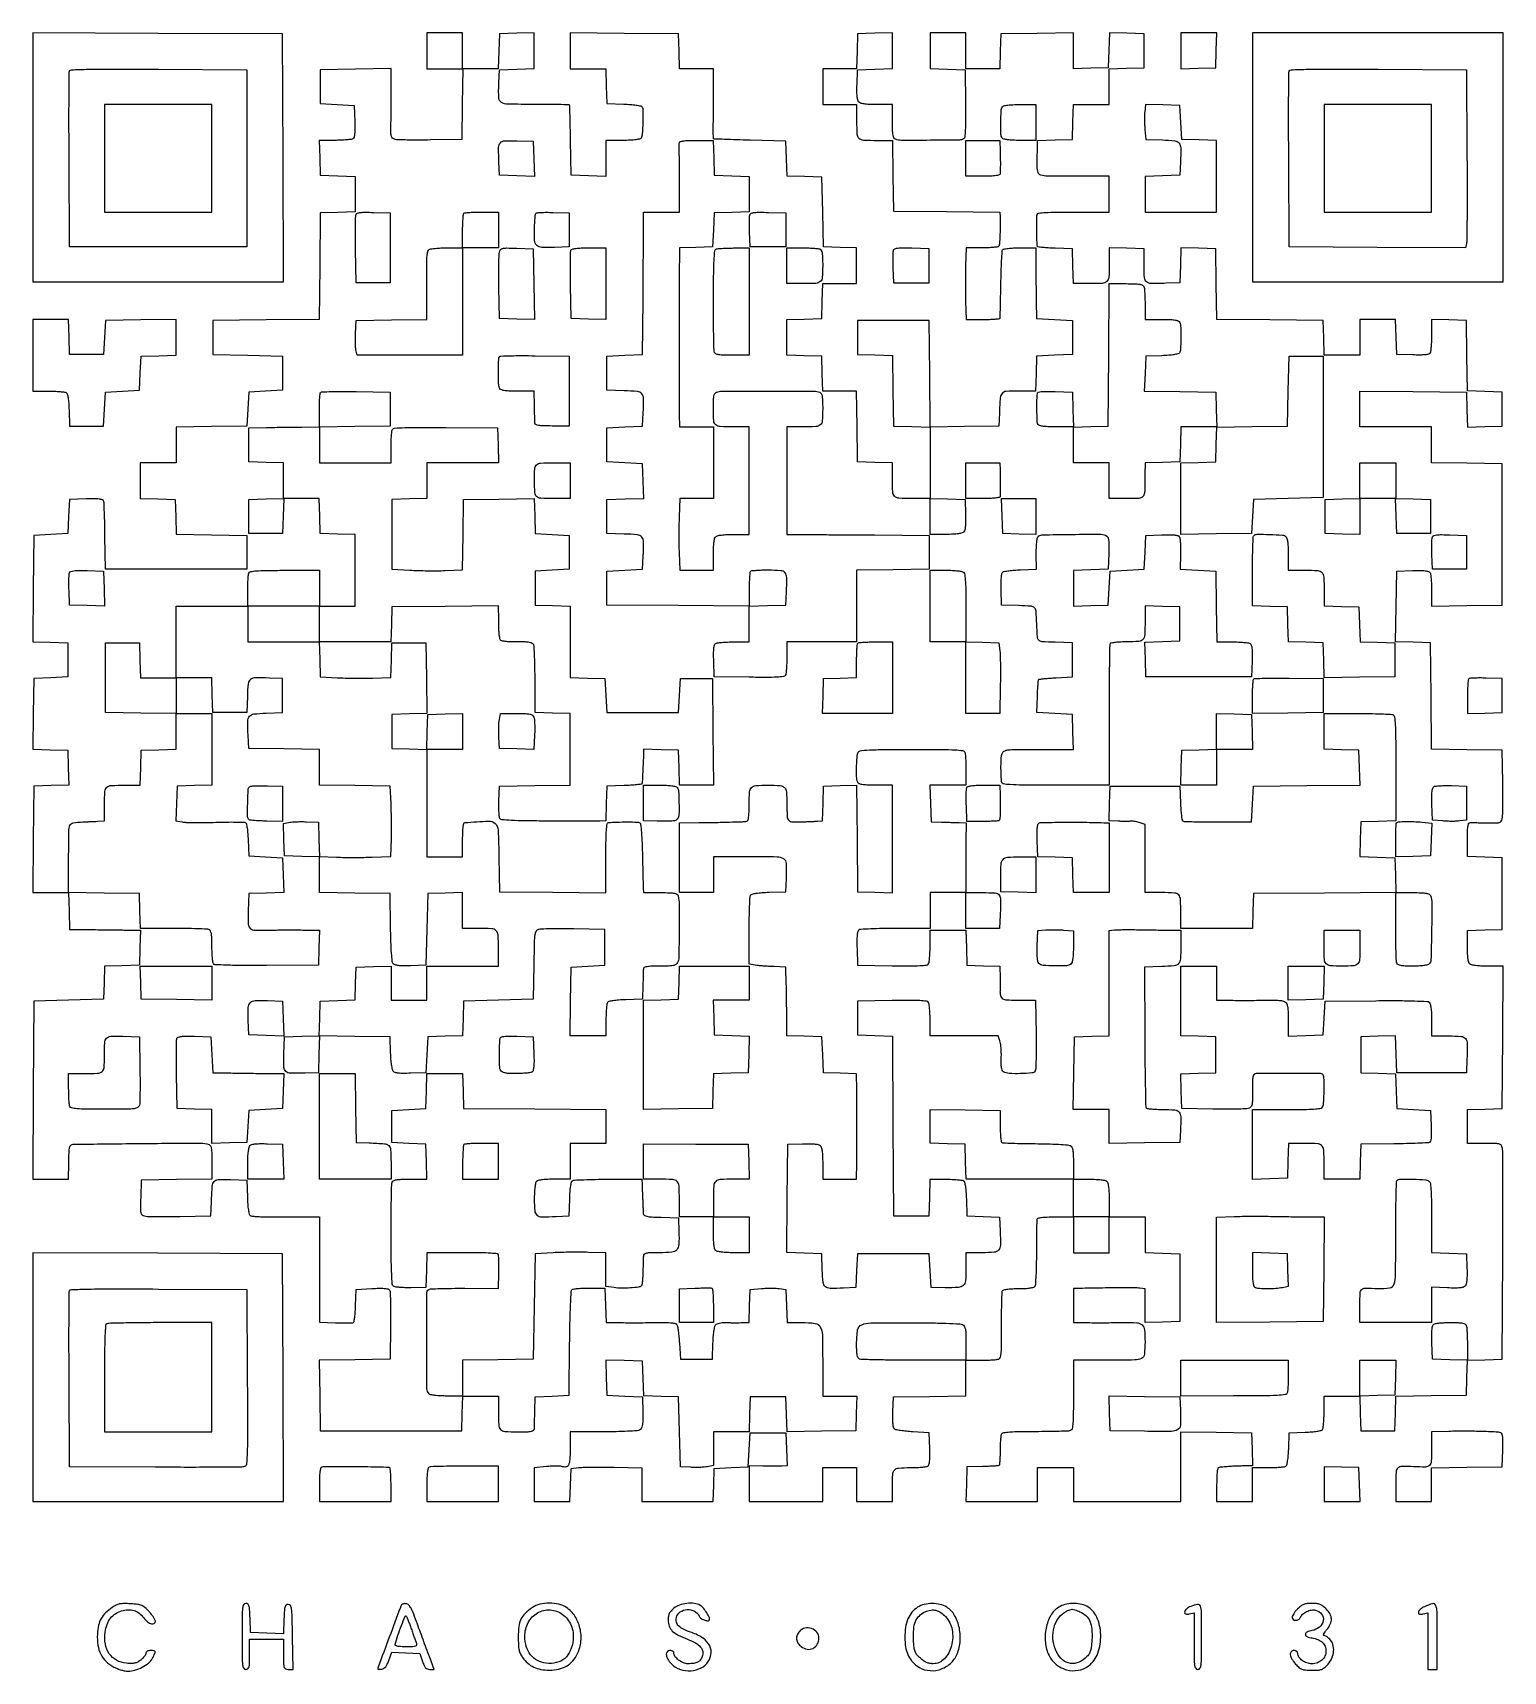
# Model space of a CAD drawing. Extents: x 156 to 936, y 100 to 969.
import ezdxf

# ---------------------------------------------------------------- set-up
doc = ezdxf.new("R2010")
doc.units = 0

msp = doc.modelspace()

# ---------------------------------------------------------------- linework, layer by layer
for points in [[(365, 959.5), (365, 950), (374.522065, 950), (384.044131, 950), (383.772065, 931.25), (383.5, 912.5), (367, 912.214485, -0.003474), (360.5088, 912.147276, -0.004739), (354.657763, 912.182815, -0.003162), (349.755387, 912.290084, -0.053458), (348.154086, 912.50761, -0.116923), (346.825402, 913.190277, -0.166271), (346.155319, 914.323871, -0.052817), (345.932921, 916.567643, -0.003839), (346.02269, 922.793125, 0.002589), (346.096361, 927.147096, 0.001638), (346.139354, 932.2254, 0.001644), (346.148843, 937.214997, 0.003033), (346.118604, 941.272065), (346, 950.044131), (327.25, 949.772065), (308.5, 949.5), (308.5, 940.5), (308.5, 931.5), (317.5, 931), (326.5, 930.5), (326.793098, 922.085653, -0.008519), (326.864234, 918.085459, -0.027159), (326.721251, 915.4185, -0.039341), (326.389362, 913.659703, -0.187221), (325.793098, 912.850966, -0.110544), (324.893389, 912.527498, -0.009485), (322.445387, 912.267102, -0.01216), (319.480966, 912.081038, -0.009129), (316.212474, 912.015313), (307.924948, 912), (308.212474, 902.75), (308.5, 893.5), (317.75, 893.212474), (327, 892.924948), (327, 883.5), (327, 874.075052), (317.75, 873.787526), (308.5, 873.5), (308.234453, 845.265547), (307.968906, 817.031094), (279.734453, 816.765547), (251.5, 816.5), (251.5, 807.5), (251.5, 798.5), (270, 798), (288.5, 797.5), (288.5, 788.5), (288.5, 779.5), (279.5, 779), (270.5, 778.5), (270, 769.5), (269.5, 760.5), (250.75, 760.227935), (232, 759.955869), (232, 750.477935), (232, 741), (222.5, 741), (213, 741), (213, 731.537526), (213, 722.075052), (222.25, 721.787526), (231.5, 721.5), (231.787236, 712.271928), (232.074471, 703.043857), (250.787236, 702.771928), (269.5, 702.5), (269.5, 693.5), (269.5, 684.5), (232, 684.5), (194.5, 684.5), (194.2739, 701.966527, 0.002617), (194.150475, 708.755613, 0.003904), (193.965124, 714.690789, 0.001709), (193.750182, 719.751761, 0.080308), (193.540253, 720.755698, 0.230735), (192.867434, 721.38357, 0.046619), (191.220197, 721.724607, 0.028627), (188.563265, 721.867535, 0.00737), (184.266353, 721.789171), (175.5, 721.5), (175, 712.5), (174.5, 703.5), (165.5, 703), (156.5, 702.5), (156.234491, 674.287731), (155.968982, 646.075462), (165.234491, 645.787731), (174.5, 645.5), (174.5, 636.5), (174.5, 627.5), (165.5, 627), (156.5, 626.5), (156.228074, 607.787816), (155.956148, 589.075632), (165.228074, 588.787816), (174.5, 588.5), (174.787023, 579.288016), (175.074046, 570.076031), (165.787023, 569.788016), (156.5, 569.5), (156.234427, 541.25), (155.968853, 513), (165.448215, 513), (174.927576, 513), (175.213788, 503.25), (175.5, 493.5), (188, 493.373686, -0.000421), (193.246818, 493.316252, -0.00038), (198.675086, 493.248144, -0.00038), (203.53859, 493.179728, -0.001211), (206.787526, 493.123686), (213.075052, 493), (212.787526, 483.75), (212.5, 474.5), (203.288393, 474.212982), (194.076786, 473.925964), (193.788393, 465.212982), (193.5, 456.5), (175, 456), (156.5, 455.5), (156.240208, 408.25), (155.980417, 361), (165.490208, 361), (175, 361), (175.015313, 369.25, -0.008229), (175.074722, 372.493581, -0.011221), (175.241942, 375.413192, -0.008228), (175.474744, 377.828008, -0.114884), (175.765313, 378.645972, -0.252456), (177.382126, 379.542137, -0.000391), (211.747753, 379.912015, -0.000873), (245.025423, 380.186072, -0.093495), (249.448471, 379.3814, -0.196579), (250.227567, 378.648852, -0.066477), (250.689496, 377.129852, -0.033764), (250.936574, 374.535593, -0.006863), (251, 369.915076), (251, 361.044131), (232.25, 360.772065), (213.5, 360.5), (213.21285, 351.278376, 0.00416), (213.079288, 345.423524, 0.054076), (213.282581, 343.256995, 0.166055), (213.929199, 342.155201, 0.117853), (215.21285, 341.492861, 0.05373), (216.781122, 341.280854, 0.003049), (221.675025, 341.178483, 0.004642), (227.513002, 341.146189, 0.003387), (234, 341.214485), (250.5, 341.5), (250.75303, 349, -0.008062), (251.174048, 357.439007, -0.161069), (252.131127, 359.798383, -0.21244), (254.224343, 360.802761, -0.015449), (260.778718, 360.788514), (269.5, 360.5), (269.792098, 351.532999, 0.009858), (269.991754, 347.71747, 0.020103), (270.327592, 344.736728, 0.019888), (270.755925, 342.535291, 0.190822), (271.292098, 341.766591, 0.119292), (272.152746, 341.455183, 0.008999), (274.642054, 341.226232, 0.012014), (277.656184, 341.076334, 0.008841), (281, 341.049645, -0.001416), (284.92069, 341.076575, -0.000778), (289.720313, 341.08848, -0.000775), (294.591128, 341.085429, -0.001241), (298.75, 341.066053), (308, 341), (308, 313.073474), (308, 285.146947), (316.603643, 284.823474, 0.006091), (319.961954, 284.738163, 0.008812), (322.930355, 284.75125, 0.005175), (325.413253, 284.831679, 0.129493), (326.059675, 285.031844, 0.216257), (326.409408, 285.55758, 0.00859), (326.748029, 287.894979, 0.013814), (327.031614, 290.748261, 0.009184), (327.206033, 294.031844), (327.5, 302.5), (335.838102, 303, -0.009301), (339.571271, 303.154243, -0.022658), (342.324134, 303.091977, -0.026657), (344.278893, 302.853846, -0.178138), (345.111661, 302.369149, -0.16177), (345.487019, 301.402415, -0.003693), (345.698054, 296.405655, -0.007744), (345.813927, 290.413443, -0.004789), (345.773559, 283.369149), (345.5, 265.5), (326.728016, 265.227854), (307.956032, 264.955708), (308.228016, 246.227854), (308.5, 227.5), (346, 227.5), (383.5, 227.5), (383.787526, 236.75), (384.075052, 246), (393.537526, 246), (403, 246), (403, 238.081787, 0.01141), (403.170753, 230.599988, 0.175208), (404.14255, 228.252746, 0.195511), (406.349521, 227.199638, 0.014768), (413.106989, 227, 0.005259), (418.180858, 227.053366, 0.043063), (420.481104, 227.300685, 0.125513), (421.605777, 227.834147, 0.215215), (422.052954, 228.75, 0.000721), (422.083895, 229.823683, 0.000087), (422.148235, 232.189063, 0.000103), (422.223627, 235.000094, 0.000085), (422.302954, 238), (422.5, 245.5), (431.5, 246), (440.5, 246.5), (440.766466, 273.966466, -0.003055), (440.93695, 284.748526, -0.005162), (441.228301, 293.781078, -0.00157), (441.580595, 301.482959, -0.186247), (441.976585, 302.376585, -0.163309), (442.717622, 302.745245, -0.011197), (445.078193, 303.019079, -0.015047), (447.965753, 303.201242, -0.010688), (451.210119, 303.238668), (459.5, 303.157097), (459.787526, 294.078548), (460.075052, 285), (469.287526, 284.906082, 0.002272), (473.476514, 284.882417, 0.001341), (478.479491, 284.890311, 0.001342), (483.475829, 284.925002, 0.002299), (487.642656, 284.984277, -0.00773), (492.030186, 284.999032, -0.025756), (494.905213, 284.815942, -0.037503), (496.786801, 284.45394, -0.185214), (497.642656, 283.828195, -0.100635), (498.003543, 282.904895, -0.008694), (498.39503, 280.393282, -0.011177), (498.745928, 277.352396, -0.008444), (499, 274), (499.5, 265.5), (508, 265.5), (516.5, 265.5), (516.793676, 273.950164, -0.011854), (516.988868, 277.286002, -0.015537), (517.333746, 280.318924, -0.013055), (517.76099, 282.801824, -0.124693), (518.219815, 283.764861, -0.119829), (518.944948, 284.304249, -0.043328), (520.174299, 284.704056, -0.037958), (521.714577, 284.939914, -0.028681), (523.426138, 284.97196, 0.004899), (525.290129, 284.918211, 0.002805), (527.540304, 284.888014, 0.002801), (529.803525, 284.883021, 0.004655), (531.711067, 284.907263), (535.922134, 285), (536.211067, 293.75), (536.5, 302.5), (542.5, 303, -0.0113), (545.053739, 303.154797, -0.009486), (547.765625, 303.20625, -0.009602), (550.245247, 303.158625, -0.025878), (552, 303), (555.5, 302.5), (555.788933, 293.75), (556.077866, 285), (563.967504, 285, -0.034271), (571.022114, 284.515898, -0.242449), (573.74448, 282.602029, -0.115374), (574.834783, 278.377882, -0.005717), (575, 263.928571), (575, 246), (584.037526, 246), (593.075052, 246), (592.787526, 236.75), (592.5, 227.5), (574.287172, 227.276733), (556.074344, 227.053466), (555.787172, 236.276733), (555.5, 245.5), (546, 245.5), (536.5, 245.5), (536.212474, 236.25), (535.924948, 227), (526.462474, 227), (517, 227), (517, 218.045313), (517, 209.090626), (513.75, 208.482682, -0.027401), (512.124346, 208.269925, -0.010403), (509.839062, 208.145157, -0.010267), (507.343963, 208.112208, -0.012364), (505, 208.187369), (499.5, 208.5), (499, 227), (498.5, 245.5), (489.287036, 245.787036), (480.074071, 246.074071), (479.787036, 255.287036), (479.5, 264.5), (469.711989, 264.78667), (459.923978, 265.073341), (460.211989, 255.78667), (460.5, 246.5), (469.986528, 246), (479.473057, 245.5), (479.552771, 237.18684, -0.00721), (479.530939, 232.668184, -0.039883), (479.290865, 230.250515, -0.082774), (478.777371, 228.816565, -0.143564), (477.881984, 227.93684, -0.107068), (476.574342, 227.563548, -0.004072), (471.485756, 227.275197, -0.007154), (465.422975, 227.068047, -0.004962), (458.565741, 227), (441, 227), (441, 218.106989, -0.013475), (440.839251, 212.143284, -0.098248), (440.135561, 209.384674, -0.254988), (438.736969, 208.373841, -0.123854), (436.480628, 208.645807, 0.083981), (435.536609, 208.836028, 0.011286), (433.503887, 208.85371, 0.01277), (431.073303, 208.757871, 0.010434), (428.480628, 208.534828), (422, 207.840812), (422, 198.920406), (422, 190), (431.461067, 190), (440.922134, 190), (441.211067, 198.75), (441.5, 207.5), (445.5, 208, -0.024712), (447.876822, 208.178455, -0.003716), (452.657812, 208.264968, -0.004165), (458.309506, 208.27814, -0.003586), (464.25, 208.199891), (479, 207.899782), (479, 198.949891), (479, 190), (497.961067, 190), (516.922134, 190), (517.211067, 198.75), (517.5, 207.5), (526.5, 208), (535.5, 208.5), (536, 217.5), (536.5, 226.5), (546, 226.5), (555.5, 226.5), (555.788933, 217.75), (556.077866, 209), (553.288933, 208.844005, -0.011673), (551.759812, 208.794244, -0.002714), (549.189562, 208.784587, -0.002799), (546.230203, 208.806102, -0.00274), (543.25, 208.860787), (536, 209.033563), (536, 199.516782), (536, 190), (555.5, 190), (575, 190), (575, 199), (575, 208), (584, 208), (593, 208), (593, 199), (593, 190), (602.5, 190), (612, 190), (612, 197.418213, -0.012045), (612.169488, 204.452803, -0.170409), (613.103321, 206.752319, -0.196932), (615.216333, 207.795471, -0.016954), (621.356989, 208.015313, 0.009288), (624.570103, 208.081049, 0.012325), (627.487838, 208.267102, 0.009701), (629.896861, 208.527636, 0.10999), (630.793098, 208.850966, 0.187221), (631.389362, 209.659703, 0.039341), (631.721251, 211.4185, 0.027159), (631.864234, 214.085459, 0.008519), (631.793098, 218.085653), (631.5, 226.5), (622.795583, 227, -0.010967), (619.381989, 227.271312, -0.015042), (616.327771, 227.674739, -0.01172), (613.836594, 228.140547, -0.145803), (613.000726, 228.594857, -0.155444), (612.558498, 229.454858, -0.019595), (612.289631, 231.55462, -0.019943), (612.157432, 234.29015, -0.011423), (612.205143, 237.594857), (612.5, 245.5), (631.75, 245.771593), (651, 246.043186), (651, 255.521593), (651, 265), (658.918213, 265, 0.007109), (662.067069, 265.044776, 0.008958), (664.979143, 265.179854, 0.007391), (667.407152, 265.372186, 0.06825), (668.431974, 265.61227, 0.244064), (669.303346, 266.594584, 0.041011), (669.729575, 269.156279, 0.01963), (669.931286, 273.774994, 0.002599), (669.923371, 283.561506, -0.00353), (669.930449, 290.281867, -0.005383), (670.040577, 296.1144, -0.002138), (670.20976, 301.100033, -0.129562), (670.468626, 301.949236, -0.212003), (671.085084, 302.370436, -0.014759), (673.21, 302.696074, -0.018614), (675.888158, 302.925143, -0.012026), (679, 303, 0.010596), (682.502241, 303.074227, 0.025122), (685.097841, 303.315308, 0.030263), (686.926361, 303.692359, 0.185205), (687.690983, 304.25, 0.128852), (688.016707, 305.239117, 0.003271), (688.279081, 309.979688, 0.006777), (688.47649, 315.586609, 0.004547), (688.556952, 322, -0.001066), (688.592765, 328.413481, -0.001592), (688.653882, 334.020312, -0.000662), (688.727864, 338.821572, -0.034137), (688.806952, 339.75, -0.294833), (689.337389, 340.346737, -0.035635), (691.144135, 340.712025, -0.025024), (694.011735, 340.936767, -0.007044), (698.5, 341), (708, 341), (708, 331.5), (708, 322), (717.5, 322), (727, 322), (727, 331.5), (727, 341), (736.5, 341), (746, 341), (746, 331.537526), (746, 322.075052), (755.25, 321.787526), (764.5, 321.5), (764.5, 303.5), (764.5, 285.5), (755.25, 285.212474), (746, 284.924948), (746, 293.848975), (746, 302.773001), (743.25, 303.153287, 0.031661), (740.518653, 303.356088, 0.003179), (733.979502, 303.385228, 0.00325), (725.032984, 303.310064, 0.00129), (712.75, 303.09531), (708, 303), (708, 294), (708, 285), (716.75, 284.906082, 0.002418), (720.762235, 284.882421, 0.001368), (725.62411, 284.890566, 0.001366), (730.526104, 284.925579, 0.002246), (734.672502, 284.985146, -0.018785), (741.663365, 284.854338, -0.172549), (744.418594, 283.695911, -0.187123), (745.705564, 281.105428, -0.022785), (746, 274.647529, -0.027758), (745.639958, 268.167132, -0.256016), (744.079378, 265.945033, -0.111012), (740.595536, 265.106701, -0.003756), (726.393011, 265), (708, 265), (708, 246.606989, -0.002704), (707.946488, 236.713941, -0.016498), (707.722569, 231.60616, -0.026624), (707.329671, 228.601854, -0.260972), (706.541492, 227.654295, -0.081976), (705.449361, 227.429699, -0.002134), (700.455486, 227.255002, -0.004454), (694.572245, 227.12677, -0.003023), (687.871293, 227.080936, 0.003636), (679.540375, 227.013738, 0.013741), (674.330582, 226.790535, 0.014523), (670.86284, 226.444911, 0.225941), (669.885357, 225.814503, 0.106215), (669.58132, 224.960272, 0.010244), (669.338546, 222.758349, 0.012659), (669.167657, 220.092208, 0.009673), (669.111111, 217.169763, -0.006804), (669.072032, 214.29808, -0.010166), (668.952731, 211.790793, -0.00555), (668.787139, 209.698409, -0.175603), (668.571946, 209.238612, -0.175478), (668.10472, 209.019803, -0.004534), (665.762908, 208.828533, -0.009079), (662.9733, 208.676989, -0.006013), (659.76639, 208.599723), (651.5, 208.5), (651.212474, 199.25), (650.924948, 190), (669.962474, 190), (689, 190), (689, 199), (689, 208), (698.5, 208), (708, 208), (708, 199), (708, 190), (736.5, 190), (765, 190), (765, 208.522065), (765, 227.044131), (783.75, 226.772065), (802.5, 226.5), (802.788933, 217.75), (803.077866, 209), (797.788933, 208.881528, 0.004203), (794.305967, 208.774211, 0.005006), (791.022835, 208.612484, 0.005379), (787.986658, 208.399633, 0.007292), (785.25, 208.13795, 0.300638), (784.656366, 207.643997, 0.039211), (784.288554, 205.954255, 0.026529), (784.063364, 203.244157, 0.007464), (784, 199), (784, 190), (793.5, 190), (803, 190), (803, 199), (803, 208), (811.25, 208.015313, 0.008579), (814.497876, 208.077072, 0.011582), (817.430835, 208.251296, 0.008725), (819.854929, 208.494381, 0.112667), (820.706033, 208.797157, 0.192561), (821.236162, 209.533237, 0.02067), (821.666992, 211.63313, 0.020911), (822.005667, 214.460658, 0.010674), (822.206033, 218.031844), (822.5, 226.5), (830.968156, 226.793967, 0.010674), (834.539342, 226.994333, 0.020911), (837.36687, 227.333008, 0.02067), (839.466763, 227.763838, 0.192561), (840.202843, 228.293967, 0.112667), (840.505619, 229.145071, 0.008725), (840.748704, 231.569165, 0.011582), (840.922928, 234.502124, 0.008579), (840.984687, 237.75), (841, 246), (850.462474, 246), (859.924948, 246), (860.212474, 236.75), (860.5, 227.5), (869.5, 227.5), (878.5, 227.5), (878.787236, 236.728072), (879.074471, 245.956143), (897.787236, 246.228072), (916.5, 246.5), (916.787036, 255.712964), (917.074071, 264.925929), (926.287036, 265.212964), (935.5, 265.5), (935.776595, 320.5, 0.000947), (935.843216, 341.744487, 0.001486), (935.811656, 360.004687, 0.000367), (935.724867, 375.978117, 0.058002), (935.507543, 377.75, 0.122598), (934.851723, 379.003904, 0.154459), (933.732885, 379.672178, 0.053321), (931.54844, 379.94753, 0.004712), (925.980948, 380), (917, 380), (917, 388.962474), (917, 397.924948), (926.25, 398.212474), (935.5, 398.5), (935.762025, 436.25), (936.02405, 474), (927.712025, 474, -0.01106), (924.177594, 474.078193, -0.020316), (921.309487, 474.322185, -0.021078), (919.1402, 474.689297, -0.144903), (918.2, 475.2, -0.144682), (917.689961, 476.138013, -0.021131), (917.322617, 478.298731, -0.02038), (917.078344, 481.152513, -0.011159), (917, 484.662474), (917, 492.924948), (926.25, 493.212474), (935.5, 493.5), (935.5, 512.5), (935.5, 531.5), (926.25, 531.787526), (917, 532.075052), (917, 541.037526, -0.00744), (917.063008, 545.271671, -0.02682), (917.287754, 547.96063, -0.04033), (917.655897, 549.625425, -0.306589), (918.25, 550.103467, -0.021515), (919.076863, 550.136195, -0.001507), (921.397508, 550.121163, -0.002134), (924.165553, 550.083074, -0.001605), (927.209602, 550.018417, 0.005646), (932.010131, 549.955262, 0.063929), (933.891915, 550.19329, 0.171243), (934.879098, 550.858136, 0.099633), (935.494778, 552.16495, 0.053713), (935.711545, 553.768641, 0.003003), (935.817507, 558.807829, 0.004598), (935.852496, 564.817956, 0.00335), (935.785177, 571.5), (935.5, 588.5), (916.765536, 588.772008), (898.031072, 589.044016), (897.765536, 617.272008), (897.5, 645.5), (888.228074, 645.787816), (878.956148, 646.075632), (879.228074, 664.787816), (879.5, 683.5), (887.914347, 683.793098, -0.008519), (891.914541, 683.864234, -0.027159), (894.5815, 683.721251, -0.039341), (896.340297, 683.389362, -0.187221), (897.149034, 682.793098, -0.110486), (897.472488, 681.893757, -0.009508), (897.732898, 679.449928, -0.012178), (897.918961, 676.490502, -0.009146), (897.984687, 673.227935), (898, 664.955869), (916.75, 665.227935), (935.5, 665.5), (935.5, 703), (935.5, 740.5), (916.75, 740.772065), (898, 741.044131), (898, 750.522065), (898, 760), (879, 760), (860, 760), (860, 769.482692), (860, 778.965385), (888.25, 778.732692), (916.5, 778.5), (916.788016, 769.212977), (917.076031, 759.925954), (926.288016, 760.212977), (935.5, 760.5), (935.5, 769.5), (935.5, 778.5), (926.271928, 778.787236), (917.043857, 779.074471), (916.771928, 797.787236), (916.5, 816.5), (907.25, 816.787526), (898, 817.075052), (897.984687, 808.787526, -0.009129), (897.918962, 805.519034, -0.01216), (897.732898, 802.554613, -0.009485), (897.472502, 800.106611, -0.110544), (897.149034, 799.206902, -0.187221), (896.340297, 798.610638, -0.039341), (894.5815, 798.278749, -0.027159), (891.914541, 798.135766, -0.008519), (887.914347, 798.206902), (879.5, 798.5), (879.212474, 807.75), (878.924948, 817), (869.462474, 817), (860, 817), (860, 807.5), (860, 798), (850.537526, 798), (841.075052, 798), (840.787526, 807.25), (840.5, 816.5), (812.272008, 816.765536), (784.044016, 817.031072), (783.772008, 835.765536), (783.5, 854.5), (774.288016, 854.787023), (765.076031, 855.074046), (764.788016, 845.787023), (764.5, 836.5), (757.011777, 836.201382, -0.010535), (749.216333, 836.054898, -0.173674), (746.805803, 836.924437, -0.207209), (745.710433, 839.069935, -0.015854), (745.5, 845.704696), (745.5, 854.5), (736.25, 854.787526), (727, 855.075052), (727, 846.144515, -0.014613), (726.801631, 839.358647, -0.194755), (725.751728, 837.146579, -0.176009), (723.410229, 836.171721, -0.011516), (715.955738, 836), (708.075052, 836), (707.787526, 845.25), (707.5, 854.5), (698.25, 854.787526, -0.007182), (694.697123, 854.949071, -0.011712), (691.690443, 855.19988, -0.00544), (689.202452, 855.493644, -0.34121), (688.908956, 855.787526, -0.02584), (688.674251, 858.893203, -0.004133), (688.5799, 864.981995, -0.001998), (688.559205, 871.387491, -0.082399), (688.786352, 872.75, -0.28858), (689.584798, 873.394725, -0.013196), (693.234986, 873.727801, -0.013057), (698.807917, 873.942433, -0.003095), (708.106989, 874), (727, 874), (727, 883.5), (727, 893), (708, 893, -0.002091), (694.225485, 893.057602, -0.061606), (690.760176, 893.515653, -0.254254), (689.278216, 894.902993, -0.080273), (688.777778, 898, -0.002916), (688.784374, 899.130982, -0.000572), (688.810417, 901.163977, -0.000607), (688.846353, 903.533075, -0.000563), (688.888889, 905.962474), (689, 911.924948), (698.25, 912.212474), (707.5, 912.5), (707.787526, 921.75), (708.075052, 931), (717.537526, 931), (727, 931), (727, 940.462474), (727, 949.924948), (736.25, 950.212474), (745.5, 950.5), (745.5, 959.5), (745.5, 968.5), (736.288016, 968.787023), (727.076031, 969.074046), (726.788016, 959.787023), (726.5, 950.5), (717.25, 950.212474), (708, 949.924948), (708, 959.484067), (708, 969.043186), (688.75, 968.771593), (669.5, 968.5), (669.212474, 959.25), (668.924948, 950), (659.962474, 950), (651, 950), (651, 959.5), (651, 969), (641.5, 969), (632, 969), (632, 959.537526), (632, 950.075052), (641.25, 949.787526), (650.5, 949.5), (650.730064, 931.546696, -0.003387), (650.78284, 922.80929, -0.013149), (650.636558, 917.398754, -0.01367), (650.34579, 913.801929, -0.228051), (649.730064, 912.812009, -0.13943), (647.560282, 912.167226, -0.001527), (631.989009, 912.031354, -0.002164), (616.772398, 912.010904, -0.091107), (613.581787, 912.606989, -0.192406), (612.782907, 913.346128, -0.06988), (612.311531, 914.845898, -0.034532), (612.062976, 917.428287, -0.00673), (612, 922.106989), (612, 931), (603.622445, 931, -0.009406), (599.657348, 931.0746, -0.027148), (596.921657, 931.326735, -0.03848), (595.060853, 931.748928, -0.145524), (594.078674, 932.405204, -0.126804), (593.594776, 933.431833, -0.023545), (593.298867, 935.514748, -0.021342), (593.157498, 938.264652, -0.01153), (593.206229, 941.655204), (593.5, 949.5), (602.75, 949.787526), (612, 950.075052), (612, 959.575052), (612, 969.075052), (602.75, 968.787526), (593.5, 968.5), (593.212474, 959.25), (592.924948, 950), (583.962474, 950), (575, 950), (575, 940.5), (575, 931), (584, 931), (593, 931), (593, 922.106989, 0.014747), (593.199323, 915.350385, 0.195276), (594.25104, 913.14327, 0.175414), (596.595345, 912.171064, 0.011457), (604.059722, 912), (611.955869, 912), (612.227935, 893.25), (612.5, 874.5), (640.75, 874.234427), (669, 873.968853), (669.134681, 871.234427, -0.015645), (669.209287, 867.072972, -0.008636), (669.053476, 861.988249, -0.004087), (668.774407, 857.017061, -0.122944), (668.396272, 855.832164, -0.226001), (667.883117, 855.501299, -0.008696), (665.573662, 855.244448, -0.014059), (662.755297, 855.060277, -0.009285), (659.509603, 855), (651.13724, 855), (650.81862, 845.5, 0.005281), (650.719285, 841.17526, 0.003101), (650.687189, 836, 0.003101), (650.719285, 830.82474, 0.005281), (650.81862, 826.5), (651.13724, 817), (660.06862, 817, 0.007869), (663.501427, 817.05403, 0.012797), (666.411961, 817.220312, 0.006456), (668.804865, 817.449713, 0.337591), (669.121033, 817.75, 0.034002), (669.174939, 818.334156, 0.000237), (669.292806, 823.334429, 0.000919), (669.414489, 829.057762, 0.000588), (669.535831, 835.707632, -0.003397), (669.695037, 842.377788, -0.005173), (669.932542, 848.166717, -0.002051), (670.207256, 853.115544, -0.124136), (670.473815, 853.957632, -0.215563), (671.099138, 854.378674, -0.013434), (673.361634, 854.700048, -0.017543), (676.214041, 854.926288, -0.011017), (679.559017, 855), (688, 855), (688.051866, 845.25, 0.001235), (688.086031, 840.863499, 0.000769), (688.146698, 835.720313, 0.000771), (688.222149, 830.648335, 0.001399), (688.301866, 826.5), (688.5, 817.5), (698, 817), (707.5, 816.5), (707.5, 807.5), (707.5, 798.5), (698, 798), (688.5, 797.5), (688.212474, 788.25), (687.924948, 779), (678.981526, 779, 0.014194), (672.286679, 778.809906, 0.199365), (670.165084, 777.784162, 0.165063), (669.188689, 775.472893, 0.009054), (668.754332, 767.5), (668.5, 760.5), (650.265612, 760.227502), (632.031223, 759.955003), (631.765612, 788.227502), (631.5, 816.5), (612.5, 816.5), (593.5, 816.5), (593.5, 807.5), (593.5, 798.5), (602.728072, 798.212764), (611.956143, 797.925529), (612.228072, 779.212764), (612.5, 760.5), (622.25, 760.213788), (632, 759.927576), (632, 740.963788), (632, 722), (622.606989, 722, -0.013266), (615.452643, 722.189848, -0.190384), (613.181087, 723.229778, -0.181411), (612.177219, 725.563142, -0.011843), (612, 733.044262), (612, 740.924948), (602.75, 741.212474), (593.5, 741.5), (593.381269, 751, 0.000131), (593.326309, 755.307428, 0.000078), (593.258855, 760.426563, 0.000078), (593.190118, 765.521952, 0.000136), (593.131269, 769.75), (593, 779), (584.037526, 779), (575.075052, 779), (574.787526, 788.25), (574.5, 797.5), (565.25, 797.787526), (556, 798.075052), (556, 807.5), (556, 816.924948), (565.25, 817.212474), (574.5, 817.5), (574.787526, 826.75), (575.075052, 836), (584.037526, 836), (593, 836), (593, 845.461067), (593, 854.922134), (584.25, 855.211067), (575.5, 855.5), (575, 874), (574.5, 892.5), (565.287036, 892.787036), (556.074071, 893.074071), (555.787036, 902.287036), (555.5, 911.5), (536.5, 912.055984, -0.000905), (529.190691, 912.283113, -0.001468), (522.979203, 912.50564, -0.000188), (517.450824, 912.722029, -0.118003), (517.152605, 912.805984, -0.266781), (517.014825, 913.035813, -0.001353), (516.970707, 915.80707, -0.005466), (516.963426, 918.998091, -0.003375), (517.021209, 922.75, 0.002581), (517.095442, 927.11904, 0.001641), (517.138919, 932.20625, 0.001648), (517.148749, 937.19858, 0.003057), (517.118604, 941.25), (517, 950), (508.037526, 950), (499.075052, 950), (498.787526, 959.25), (498.5, 968.5), (469.75, 968.765335), (441, 969.030671), (441, 959.515335), (441, 950), (450.462474, 950), (459.924948, 950), (460.212474, 940.75), (460.5, 931.5), (469.467001, 931.207902, -0.010742), (472.978814, 931.017916, -0.01635), (476.015365, 930.68799, -0.011784), (478.456731, 930.282748, -0.210312), (479.097881, 929.841626, -0.138499), (479.645452, 927.925327, -0.007545), (479.569363, 921.589862, -0.008047), (479.297142, 915.29135, -0.124205), (478.647864, 913.239248, -0.197678), (477.868524, 912.674713, -0.027406), (475.862906, 912.306066, -0.022938), (472.971781, 912.071042, -0.008812), (468.940983, 912), (460, 912), (460, 902.462474), (460, 892.924948), (450.75, 893.212474), (441.5, 893.5), (441.251029, 911.915638, 0.001869), (441.12872, 919.002608, 0.003022), (440.965676, 925.031199, 0.000527), (440.784112, 930.348042, 0.189783), (440.629234, 930.704099, 0.193106), (440.273354, 930.856194, 0.000551), (435.043528, 930.967406, 0.003114), (429.110771, 931.050063, 0.001926), (422.137604, 931.076923, -0.004329), (407.977982, 931.199526, -0.132324), (404.608756, 932.16995, -0.253242), (403.16766, 934.622829, -0.019558), (403.199088, 942.520917), (403.5, 949.5), (412.75, 949.787526), (422, 950.075052), (422, 959.575052), (422, 969.075052), (412.75, 968.787526), (403.5, 968.5), (403.212474, 959.25), (402.924948, 950), (393.462474, 950), (384, 950), (384, 959.5), (384, 969), (374.5, 969), (365, 969)], [(269.5, 902.5), (269.5, 855.5), (222.5, 855.5), (175.5, 855.5), (175.239372, 901.5, -0.000997), (175.174287, 919.225103, -0.001596), (175.197198, 934.357597, -0.000282), (175.267665, 947.72814, -0.090314), (175.461789, 948.759906, -0.301449), (176.45055, 949.464468, -0.003096), (185.402033, 949.70934, -0.005599), (198.68089, 949.841585, -0.001079), (222.722417, 949.759906), (269.5, 949.5)], [(916.777529, 904.5, -0.001169), (916.844214, 887.089041, -0.00181), (916.812248, 872.054912, -0.000538), (916.723164, 858.995066, -0.057675), (916.505999, 857.240125), (915.956939, 854.980251), (869.22847, 855.240125), (822.5, 855.5), (822.239372, 901.5, -0.000997), (822.174287, 919.225103, -0.001596), (822.197198, 934.357597, -0.000282), (822.267665, 947.72814, -0.090314), (822.461789, 948.759906, -0.301449), (823.45055, 949.464468, -0.003096), (832.402033, 949.70934, -0.005599), (845.68089, 949.841585, -0.001079), (869.722417, 949.759906), (916.5, 949.5)], [(688, 921.5), (688, 912), (679.622445, 912, -0.010111), (675.909985, 912.075085, -0.023013), (673.116486, 912.31722, -0.026845), (671.114459, 912.694279, -0.165221), (670.24232, 913.25, -0.163188), (669.542418, 915.152787, -0.009675), (669.48271, 921.374614, -0.011101), (669.679607, 927.534267, -0.125508), (670.40419, 929.844976, -0.204148), (671.114821, 930.346383, -0.021552), (673.16084, 930.694649, -0.021254), (675.953572, 930.926982, -0.010125), (679.559017, 931), (688, 931)], [(745.83138, 927.029055, 0.018668), (745.720309, 925.107774, 0.008914), (745.713903, 922.633477, 0.008823), (745.799034, 920.045652, 0.012417), (745.972903, 917.742965), (746.5, 912.5), (755.240685, 912.211203, -0.017722), (761.777845, 911.762911, -0.198326), (764.02491, 910.54849, -0.170867), (764.937542, 908.011209, -0.012477), (764.800912, 900.479083), (764.5, 893.5), (755.25, 893.212474), (746, 892.924948), (746, 883.462474), (746, 874), (765, 874), (784, 874), (784, 892.962474), (784, 911.924948), (774.75, 912.212474), (765.5, 912.5), (765, 921.5), (764.5, 930.5), (755.358477, 930.78609), (746.216954, 931.072181)], [(421.788029, 902.211971), (422.076058, 892.923942), (412.788029, 893.211971), (403.5, 893.5), (403.221557, 900.5, -0.01146), (403.091264, 908.237908, -0.175893), (404.00282, 910.70212, -0.211003), (406.215515, 911.777415, -0.017382), (412.778718, 911.788514), (421.5, 911.5)], [(517.212474, 902.75), (517.5, 893.5), (526.75, 893.212474), (536, 892.924948), (536, 883.5), (536, 874.075052), (526.75, 873.787526), (517.5, 873.5), (517, 864.5), (516.5, 855.5), (507.75, 855.211067), (499, 854.922134), (498.956485, 847.711067, 0.001239), (498.905977, 833.510245, 0.000184), (498.885608, 804.870054, 0.000119), (498.882506, 775.379689, 0.002608), (498.928673, 766.75), (499, 760), (508, 760), (517, 760), (517, 741), (517, 722), (508.116307, 722), (499.232615, 722), (498.855774, 712.25, 0.005858), (498.737207, 707.846024, 0.003579), (498.69539, 702.646875, 0.003587), (498.727788, 697.495224, 0.00636), (498.838965, 693.25), (499.198996, 684), (508.099498, 684), (517, 684), (517, 692.3, -0.011084), (517.07823, 695.828493, -0.020332), (517.322289, 698.693122, -0.021091), (517.689458, 700.860329, -0.144849), (518.2, 701.8, -0.144849), (519.139671, 702.310542, -0.021091), (521.306878, 702.677711, -0.020332), (524.171507, 702.92177, -0.011084), (527.7, 703), (536, 703), (536, 731.5), (536, 760), (528.081787, 760, -0.011011), (520.641409, 760.163873, -0.16771), (518.279861, 761.097177, -0.201251), (517.212506, 763.225197, -0.016928), (517, 769.5, -0.007489), (517.06471, 773.820122, -0.036534), (517.316038, 776.251766, -0.072682), (517.790003, 777.676577, -0.18666), (518.581787, 778.393011, -0.091131), (521.573538, 778.951795, -0.000722), (546, 778.987056, -0.000722), (570.426462, 778.951795, -0.091131), (573.418213, 778.393011, -0.18666), (574.209997, 777.676577, -0.072682), (574.683962, 776.251766, -0.036534), (574.93529, 773.820122, -0.007489), (575, 769.5, -0.016928), (574.787494, 763.225197, -0.201251), (573.720139, 761.097177, -0.16771), (571.358591, 760.163873, -0.011011), (563.918213, 760), (556, 760), (556, 731.5), (556, 703), (564.75, 702.946307, -0.000104), (569.81881, 702.914151, -0.000018), (579.448437, 702.850721, -0.000019), (590.755624, 702.7754, -0.000017), (602.5, 702.696307), (631.5, 702.5), (631.5, 693.5), (631.5, 684.5), (612.25, 684.228407), (593, 683.956814), (593, 664.978407), (593, 646), (574.5, 646), (556, 646), (555.984687, 637.75, -0.009035), (555.919865, 634.497312, -0.012063), (555.736503, 631.549423, -0.009356), (555.48003, 629.114795, -0.110913), (555.161306, 628.226758, -0.226527), (554.126519, 627.578359, -0.01557), (550.589823, 627.283854, -0.013555), (545.125155, 627.14811, -0.003139), (535.926619, 627.226758), (517.5, 627.5), (517.206902, 635.914347, -0.008519), (517.135766, 639.914541, -0.027159), (517.278749, 642.5815, -0.039341), (517.610638, 644.340297, -0.187221), (518.206902, 645.149034, -0.110402), (519.105717, 645.472467, -0.00954), (521.54359, 645.732898, -0.012203), (524.495888, 645.918959, -0.00917), (527.75, 645.984687), (536, 646), (536, 655.487975), (536, 664.97595), (498.25, 665.237975), (460.5, 665.5), (460.5, 674.5), (460.5, 683.5), (470, 684), (479.5, 684.5), (479.800912, 691.479083, 0.012739), (479.934395, 699.057347, 0.177046), (478.990355, 701.578192, 0.194277), (476.678762, 702.776454, 0.015844), (469.740334, 703.212602), (460.5, 703.5), (460.5, 712.5), (460.5, 721.5), (470.287041, 721.786659), (480.074081, 722.073318), (479.787041, 731.286659), (479.5, 740.5), (470, 741), (460.5, 741.5), (460.5, 750.5), (460.5, 759.5), (470, 760), (479.5, 760.5), (479.800912, 767.479083, 0.012739), (479.934395, 775.057347, 0.177046), (478.990355, 777.578192, 0.194277), (476.678762, 778.776454, 0.015844), (469.740334, 779.212602), (460.5, 779.5), (460.5, 788.5), (460.5, 797.5), (470, 798), (479.5, 798.5), (479.702066, 827, 0.000056), (479.782942, 838.58956, 0.000061), (479.858856, 849.845312, 0.000057), (479.921561, 859.47977, 0.000303), (479.952066, 864.75), (480, 874), (489.539751, 874), (499.079502, 874), (498.998206, 891.75, -0.000248), (498.970061, 898.642712, -0.000374), (498.952995, 904.653125, -0.000145), (498.943684, 909.818443, -0.008684), (498.958455, 910.75, -0.31789), (499.409984, 911.345439, -0.042144), (501.041297, 911.713974, -0.027171), (503.711194, 911.937742, -0.007322), (507.962474, 912), (516.924948, 912)], [(669.142459, 906.25, -0.002477), (669.223493, 902.161479, -0.004585), (669.242398, 898.84057, -0.005548), (669.203787, 896.1914, -0.013685), (669.100723, 894.25, -0.307451), (668.622948, 893.655493, -0.040216), (666.953023, 893.28752, -0.026737), (664.254357, 893.062916, -0.007394), (660, 893), (651, 893), (651, 902.5), (651, 912), (660, 912), (669, 912)], [(403, 864.5), (403, 855), (393.5, 855), (384, 855), (384, 826.5), (384, 798), (356.019052, 798), (328.038104, 798), (327.46814, 800.270917, -0.045288), (327.264735, 801.569348, -0.00895), (327.153996, 803.924858, -0.009416), (327.125736, 806.682454, -0.008627), (327.199088, 809.520917), (327.5, 816.5), (346.25, 816.772065), (365, 817.044131), (365.066053, 826.272065, 0.001663), (365.082064, 830.450367, 0.001003), (365.07464, 835.404175, 0.001004), (365.047506, 840.326998, 0.001759), (365.00253, 844.401724, -0.008179), (365.010126, 848.616033, -0.025722), (365.206766, 851.437012, -0.036226), (365.572623, 853.304599, -0.187083), (366.186477, 854.136411, -0.10988), (367.096318, 854.464684, -0.00973), (369.53759, 854.72919, -0.012345), (372.494423, 854.918028, -0.009309), (375.75, 854.984687), (384, 855), (384, 863.833333, -0.007039), (384.048334, 867.266524, -0.010477), (384.195833, 870.267708, -0.005871), (384.400808, 872.76784, -0.174709), (384.666667, 873.333333, -0.174709), (385.23216, 873.599192, -0.005871), (387.732292, 873.804167, -0.010477), (390.733476, 873.951666, -0.007039), (394.166667, 874), (403, 874)], [(345.5, 855), (345.5, 836.5), (336.5, 836.5), (327.5, 836.5), (327.225464, 853.964868, -0.002823), (327.157086, 860.753462, -0.004215), (327.180851, 866.688445, -0.00185), (327.262501, 871.748662, -0.086861), (327.45911, 872.754039, -0.230482), (328.132433, 873.382988, -0.046818), (329.777796, 873.724608, -0.028677), (332.433667, 873.867661, -0.007362), (336.733647, 873.789171), (345.5, 873.5)], [(440.5, 864.5), (440.5, 855.5), (432.655204, 855.206229, -0.019627), (426.005728, 855.218321, -0.177747), (423.366228, 856.312218, -0.193464), (422.181185, 858.804243, -0.023913), (422.096142, 864.939125, -0.004656), (422.224032, 867.893114, -0.006658), (422.396747, 870.510389, -0.003874), (422.588115, 872.705546, -0.095549), (422.758823, 873.287732, -0.257902), (423.213321, 873.592207, -0.007599), (425.591581, 873.759546, -0.013423), (428.480905, 873.841063, -0.008636), (431.832337, 873.787732), (440.5, 873.5)], [(555.5, 864.5), (555.5, 855.5), (546, 855.5), (536.5, 855.5), (536.205027, 863.411609, -0.00675), (536.130612, 866.542108, -0.00884), (536.151823, 869.403425, -0.006817), (536.244157, 871.786543, -0.078674), (536.438128, 872.699359, -0.226742), (537.142535, 873.366783, -0.050502), (538.808733, 873.724677, -0.028831), (541.565901, 873.870994, -0.006604), (546.233101, 873.787749), (555.5, 873.5)], [(421.772204, 835.71218), (422.044409, 816.924361), (412.772204, 817.21218), (403.5, 817.5), (403.260999, 834, -0.003092), (403.207158, 840.487098, -0.004237), (403.244285, 846.325376, -0.002774), (403.344088, 851.221565, -0.049177), (403.539718, 852.788514, -0.114044), (404.158498, 854.070842, -0.171893), (405.203737, 854.716935, -0.05714), (407.262383, 854.92147, -0.004486), (412.778718, 854.788514), (421.5, 854.5)], [(460, 835.962474), (460, 816.924948), (450.75, 817.212474), (441.5, 817.5), (441.247619, 835, -0.002605), (441.185019, 841.79685, -0.003914), (441.20773, 847.726562, -0.001633), (441.283384, 852.795466, -0.085748), (441.466234, 853.75, -0.242302), (442.112255, 854.333989, -0.032204), (443.975557, 854.702361, -0.024647), (446.79576, 854.932751, -0.008057), (450.968615, 855), (460, 855)], [(536, 826.5), (536, 798), (527.106989, 798, -0.006773), (522.44633, 798.063133, -0.034197), (519.856971, 798.311058, -0.068473), (518.34851, 798.778599, -0.194161), (517.611656, 799.569625, -0.085798), (517.370006, 800.791625, -0.001174), (517.204317, 808.424089, -0.003277), (517.090812, 817.28878, -0.002145), (517.070782, 827.508329, -0.002267), (517.157766, 840.178405, -0.008737), (517.385023, 848.047237, -0.005859), (517.702738, 853.512891, -0.285964), (518.316115, 854.359758, -0.077028), (519.13334, 854.553815, -0.00499), (521.575671, 854.723606, -0.007179), (524.503653, 854.85566, -0.005286), (527.75, 854.921053), (536, 855)], [(573.418213, 854.393011, -0.18666), (574.209997, 853.676577, -0.072682), (574.683962, 852.251766, -0.036534), (574.93529, 849.820122, -0.007489), (575, 845.5, -0.016928), (574.787494, 839.225197, -0.201251), (573.720139, 837.097177, -0.16771), (571.358591, 836.163873, -0.011011), (563.918213, 836), (556, 836), (556, 845.5), (556, 855), (563.918213, 855, -0.00705), (567.066073, 854.955615, -0.008902), (569.9751, 854.821697, -0.007317), (572.400281, 854.631074, -0.06844)], [(612.438128, 853.699359, 0.078674), (612.244157, 852.786543, 0.006817), (612.151823, 850.403425, 0.00884), (612.130612, 847.542108, 0.00675), (612.205027, 844.411609), (612.5, 836.5), (622, 836.5), (631.5, 836.5), (631.5, 845.5), (631.5, 854.5), (622.233101, 854.787749, 0.006604), (617.565901, 854.870994, 0.028831), (614.808733, 854.724677, 0.050502), (613.142535, 854.366783, 0.226742)], [(745.393011, 834.418213, -0.06844), (745.631074, 833.400281, -0.007317), (745.821697, 830.9751, -0.008902), (745.955615, 828.066073, -0.00705), (746, 824.918213), (746, 817), (754.893011, 817, -0.00673), (759.571713, 816.937024, -0.034532), (762.154102, 816.688469, -0.06988), (763.653872, 816.217093, -0.192406), (764.393011, 815.418213, -0.084327), (764.913249, 812.827218, -0.010423), (764.965583, 807.045558, -0.008313), (764.798943, 801.183397, -0.131024), (764.202843, 799.293967, -0.192561), (763.466763, 798.763838, -0.02067), (761.36687, 798.333008, -0.020911), (758.539342, 797.994333, -0.010674), (754.968156, 797.793967), (746.5, 797.5), (746, 788.26847), (745.5, 779.036941), (764.5, 778.76847), (783.5, 778.5), (783.787816, 769.228074), (784.075632, 759.956148), (802.787816, 760.228074), (821.5, 760.5), (822, 779), (822.5, 797.5), (831.5, 797.5), (840.5, 797.5), (840.5, 760), (840.5, 722.5), (822, 722), (803.5, 721.5), (803, 712.5), (802.5, 703.5), (783.75, 703.227935), (765, 702.955869), (765, 721.940409), (765, 740.924948), (774.25, 741.212474), (783.5, 741.5), (783.787526, 750.75), (784.075052, 760), (774.575052, 760), (765.075052, 760), (764.787526, 750.75), (764.5, 741.5), (755.25, 741.212474), (746, 740.924948), (745.881579, 734.712474, 0.002949), (745.84936, 732.264703, 0.003979), (745.850897, 730.050103, 0.002724), (745.877065, 728.194415, 0.042727), (745.943422, 727.564471, -0.062768), (745.976492, 727.056277, -0.015567), (745.900096, 726.223877, -0.015674), (745.751901, 725.269182, -0.015141), (745.542791, 724.314471, -0.115261), (744.873692, 723.01473, -0.158403), (743.762038, 722.330597, -0.054783), (741.599278, 722.052178, -0.004643), (735.980948, 722), (727, 722), (727, 731.5), (727, 741), (717.5, 741), (708, 741), (708, 750.5), (708, 760), (699.122445, 760, -0.009065), (695.129191, 760.072404, -0.022764), (692.227583, 760.310227, -0.027153), (690.194349, 760.68356, -0.181165), (689.356225, 761.25, -0.141573), (688.865957, 762.650434, -0.006787), (688.656165, 767.654689, -0.011989), (688.632878, 773.012896, -0.016845), (688.887695, 777.787526, -0.304744), (689.38455, 778.403689, -0.04858), (690.982255, 778.733373, -0.027919), (693.688147, 778.870365, -0.006459), (698.25, 778.787526), (707.5, 778.5), (707.788016, 769.212977), (708.076031, 759.925954), (717.288016, 760.212977), (726.5, 760.5), (726.762025, 798.25), (727.02405, 836), (735.905036, 836, -0.006743), (740.576628, 835.936992, -0.034569), (743.156035, 835.688386, -0.069935), (744.654313, 835.216959, -0.192296)], [(156, 798), (156, 779), (164.25, 778.984687, -0.008579), (167.497876, 778.922928, -0.011582), (170.430835, 778.748704, -0.008725), (172.854929, 778.505619, -0.112667), (173.706033, 778.202843, -0.192561), (174.236162, 777.466763, -0.02067), (174.666992, 775.36687, -0.020911), (175.005667, 772.539342, -0.010674), (175.206033, 768.968156), (175.5, 760.5), (184.5, 760.5), (193.5, 760.5), (194, 769.5), (194.5, 778.5), (203.5, 779), (212.5, 779.5), (213, 788.5), (213.5, 797.5), (222.75, 797.787526), (232, 798.075052), (232, 807.559591), (232, 817.044131), (213.25, 816.772065), (194.5, 816.5), (194, 807.5), (193.5, 798.5), (184.5, 798.5), (175.5, 798.5), (175.212474, 807.75), (174.924948, 817), (165.462474, 817), (156, 817)], [(440.5, 779), (440.5, 760.5), (431.5, 760.5, -0.006169), (426.767578, 760.558392, -0.034534), (424.245924, 760.795407, -0.077169), (422.876523, 761.244338, -0.258126), (422.36535, 762, -0.014308), (422.306912, 762.958186, -0.001319), (422.236369, 765.335938, -0.001701), (422.169364, 768.172456, -0.001333), (422.11535, 771.25), (422, 779), (413.106989, 779, -0.00673), (408.428287, 779.062976, -0.034532), (405.845898, 779.311531, -0.06988), (404.346128, 779.782907, -0.192406), (403.606989, 780.581787, -0.084599), (403.091702, 783.155332, -0.008419), (403.016114, 789.465721, -0.005114), (403.114986, 796.018688, -0.192341), (403.688496, 797.355163, -0.19128), (404.321579, 797.628369, -0.001798), (409.480314, 797.761564, -0.0057), (415.465536, 797.826322, -0.003617), (422.438496, 797.77183), (440.5, 797.5)], [(345.5, 769.5), (345.5, 760.5), (326.75, 760.227935), (308, 759.955869), (308, 750.477935), (308, 741), (327, 741), (346, 741), (346.015313, 749.25, -0.00875), (346.07822, 752.499678, -0.011763), (346.255867, 755.438231, -0.008962), (346.503966, 757.866189, -0.112005), (346.812719, 758.731213, -0.239573), (347.903426, 759.377033, -0.007229), (353.331163, 759.647884, -0.008905), (361.414498, 759.790105, -0.002051), (375.047406, 759.731213), (402.5, 759.5), (402.787526, 750.25), (403.075052, 741), (384.037526, 741), (365, 741), (365, 731.537526), (365, 722.075052), (355.75, 721.787526), (346.5, 721.5), (346.5, 703), (346.5, 684.5), (356, 684, 0.006695), (360.306028, 683.831145, 0.004023), (365.420154, 683.740319, 0.004028), (370.508494, 683.731893, 0.007015), (374.728185, 683.818108), (383.95637, 684.136216), (384.228185, 702.818108), (384.5, 721.5), (403.212184, 721.771926), (421.924368, 722.043852), (422.212184, 712.771926), (422.5, 703.5), (431.5, 703), (440.5, 702.5), (440.5, 693.5), (440.5, 684.5), (431.5, 684), (422.5, 683.5), (422.5, 674.5), (422.5, 665.5), (431.75, 665.212474), (441, 664.924948), (441, 646), (441, 627.075052), (450.25, 626.787526), (459.5, 626.5), (460, 617.5), (460.5, 608.5), (479.5, 608.5), (498.5, 608.5), (499, 617.5), (499.5, 626.5), (508, 626.5), (516.5, 626.5), (516.765573, 598.25), (517.031147, 570), (508.053099, 570), (499.075052, 570), (498.787526, 579.25), (498.5, 588.5), (489.25, 588.787526), (480, 589.075052), (479.929928, 586.287526, -0.004402), (479.795314, 582.322498, -0.001984), (479.55224, 577.122283, -0.000734), (479.275903, 571.827568, -0.036393), (479.143773, 570.787526, -0.321451), (478.828085, 570.493644, -0.005387), (476.325046, 570.19988, -0.011583), (473.3065, 569.9491, -0.007163), (469.75, 569.787526), (460.5, 569.5), (460.212474, 560.25), (459.924948, 551), (456.712474, 550.93282, -0.005174), (454.508489, 550.909542, -0.000257), (447.260046, 550.91171, -0.000414), (438.646957, 550.925839, -0.000299), (429.045129, 550.955292, -0.002453), (417.158338, 551.057199, -0.009657), (409.837449, 551.29736, -0.007925), (404.854527, 551.636499, -0.231213), (403.789326, 552.272471, -0.120179), (403.486242, 553.132278, -0.010171), (403.29881, 555.489413, -0.013031), (403.204649, 558.346374, -0.009713), (403.244197, 561.5), (403.5, 569.5), (422.25, 569.772065), (441, 570.044131), (441, 588.984539), (441, 607.924948), (431.75, 608.212474), (422.5, 608.5), (422.416558, 625.594766, 0.003413), (422.338468, 632.264767, 0.004944), (422.171044, 638.15417, 0.002621), (421.954313, 643.127635, 0.079571), (421.697942, 644.344766, 0.178504), (420.959681, 645.187023, 0.079961), (419.549978, 645.682883, 0.037768), (417.096092, 645.936896, 0.006912), (412.531385, 646, -0.008047), (408.53391, 646.064336, -0.027702), (405.95127, 646.291093, -0.041147), (404.335949, 646.661164, -0.29354), (403.847686, 647.25, 0.007148), (403.772467, 647.801515, 0.004868), (403.671865, 648.426563, 0.004906), (403.562995, 649.027815, 0.009836), (403.463035, 649.5, -0.044127), (403.366344, 650.18569, -0.002464), (403.265064, 652.340512, -0.003782), (403.176457, 654.909618, -0.002759), (403.11535, 657.765573), (403, 665.031147), (374.75, 664.765573), (346.5, 664.5), (346.212474, 655.25), (345.924948, 646), (326.924948, 646), (307.924948, 646), (308.212474, 636.75), (308.5, 627.5), (317.5, 627, 0.007343), (321.645986, 626.830694, 0.004069), (326.709544, 626.73959, 0.004057), (331.840911, 626.730666, 0.006527), (336.213343, 626.815626), (345.926685, 627.131251), (346.213343, 636.315626), (346.5, 645.5), (355.5, 645.5), (364.5, 645.5), (364.771926, 626.787816), (365.043852, 608.075632), (355.771926, 607.787816), (346.5, 607.5), (346.5, 598.5), (346.5, 589.5), (355.711984, 589.212977), (364.923969, 588.925954), (365.211984, 598.212977), (365.5, 607.5), (374.75, 607.787526), (384, 608.075052), (384, 598.537526), (384, 589), (374.5, 589), (365, 589), (365, 560.5), (365, 532), (374.5, 532), (384, 532), (384, 541, -0.007413), (384.063035, 545.251646, -0.026682), (384.287794, 547.953344, -0.039944), (384.655719, 549.628543, -0.305646), (385.25, 550.110587, -0.009826), (397.916286, 550.980725, -0.214513), (401.29701, 549.655121, -0.184927), (402.809055, 546.164457, -0.007026), (403.227493, 531.736597), (403.5, 513.5), (431.75, 513.234427), (460, 512.968853), (460, 531.484427, -0.003039), (460.055901, 540.681101, -0.01371), (460.268431, 546.048581, -0.014631), (460.600417, 549.487008, -0.351914), (461.25, 550.115031, -0.01471), (465.908971, 550.405888, -0.009159), (471.382511, 550.485876, -0.004301), (476.669695, 550.420805, -0.133959), (477.913773, 550.053291, -0.232094), (478.426245, 549.237897, -0.006241), (478.828585, 544.901325, -0.010235), (479.169675, 539.181432, -0.004242), (479.406769, 531.43795, 0.000483), (479.566025, 524.54255, 0.000789), (479.715945, 518.695835, 0.000073), (479.859251, 513.459354, 0.086859), (479.901861, 513.25, 0.300008), (480.046544, 513.148059, 0.000798), (482.595127, 513.073437, 0.004298), (485.500715, 513.017991, 0.002621), (488.932612, 513, -0.005844), (493.919546, 512.941711, -0.040212), (496.355546, 512.688049, -0.098635), (497.668939, 512.162288, -0.185708), (498.328746, 511.25, -0.063685), (498.922698, 506.767121, -0.003716), (498.882594, 492.949099, -0.002337), (498.667623, 478.626445, -0.118478), (497.963779, 475.93232, -0.125332), (497.033546, 474.915101, -0.095283), (495.631359, 474.337612, -0.043471), (493.239566, 474.064249, -0.006728), (488.464816, 474, 0.008033), (484.489387, 473.93613, 0.02818), (481.939559, 473.709945, 0.042871), (480.360383, 473.339343, 0.301088), (479.893773, 472.75, 0.013096), (479.845531, 471.927537, 0.000959), (479.776516, 469.664062, 0.001337), (479.706589, 466.96373, 0.001012), (479.643773, 464), (479.5, 456.5), (470.532999, 456.207902, 0.009786), (466.707636, 456.008289, 0.020298), (463.737125, 455.673305, 0.020215), (461.552989, 455.24575, 0.195149), (460.798312, 454.707902, 0.112618), (460.495093, 453.855762, 0.008743), (460.251635, 451.431384, 0.011595), (460.077158, 448.498009, 0.008591), (460.015313, 445.25), (460, 437), (450.501671, 437), (441.003343, 437), (441.251671, 455.25), (441.5, 473.5), (450.5, 474), (459.5, 474.5), (459.5, 484), (459.5, 493.5), (443, 493.747311, 0.003055), (436.517262, 493.804857, 0.004208), (430.692549, 493.771952, 0.002709), (425.805212, 493.676721, 0.050162), (424.272507, 493.483908, 0.20154), (422.978688, 492.554106, 0.104716), (422.301532, 490.647341, 0.02769), (421.991406, 486.638377, 0.001724), (421.772507, 474.736597), (421.5, 456.5), (403, 456), (384.5, 455.5), (384.212964, 446.287036), (383.925929, 437.074071), (374.712964, 436.787036), (365.5, 436.5), (365, 427), (364.5, 417.5), (356.42263, 417.189531, -0.009144), (352.524943, 417.111062, -0.028854), (349.916587, 417.256894, -0.04328), (348.170752, 417.610883, -0.148966), (347.216306, 418.239367, -0.124816), (346.758844, 419.200144, -0.013006), (346.332715, 421.682318, -0.015501), (345.988609, 424.714301, -0.011818), (345.793676, 428.049836), (345.5, 436.5), (326.786477, 436.771931), (308.072953, 437.043862), (307.786477, 427.271931), (307.5, 417.5), (300.5, 417.280469, -0.010558), (292.6041, 417.199638, -0.180426), (290.225313, 418.116512, -0.207608), (289.198811, 420.316917, -0.014557), (289.21285, 427.278376), (289.5, 436.5), (298.712964, 436.787036), (307.925929, 437.074071), (308.212964, 446.287036), (308.5, 455.5), (317.711607, 455.787018), (326.923214, 456.074036), (327.211607, 464.787018), (327.5, 473.5), (336.75, 473.787526), (346, 474.075052), (346, 465.037526), (346, 456), (355.5, 456), (365, 456), (365, 465), (365, 474), (384, 474), (403, 474), (403, 483.393011, 0.013298), (402.809647, 490.54893, 0.19079), (401.767356, 492.820169, 0.18106), (399.429085, 493.823337, 0.011759), (391.918213, 494), (384, 494), (384, 503.537526), (384, 513.075052), (374.75, 512.787526), (365.5, 512.5), (365, 493.5), (364.5, 474.5), (356.403945, 474.212045, -0.009179), (352.505848, 474.145013, -0.028683), (349.888226, 474.298355, -0.042759), (348.133146, 474.656558, -0.148905), (347.177736, 475.285841, -0.148709), (346.659149, 476.521121, -0.007389), (346.270344, 480.956416, -0.009943), (345.960504, 486.821876, -0.004405), (345.773792, 494.573796), (345.5, 512.5), (326.75, 512.772065), (308, 513.044131), (308, 522.484539), (308, 531.924948), (298.75, 532.212474), (289.5, 532.5), (289.212871, 541.126325), (288.925742, 549.75265), (291.628035, 550.269226, -0.030072), (293.090497, 550.458578, -0.007727), (295.470826, 550.585282, -0.007839), (298.195957, 550.645374, -0.007895), (300.915164, 550.619755), (307.5, 550.453708), (307.787036, 541.26389), (308.074071, 532.074071), (317.113027, 531.787036, 0.005363), (321.283753, 531.699357, 0.002943), (326.392257, 531.67684, 0.002933), (331.57842, 531.714929, 0.004683), (336.008896, 531.814971), (345.86581, 532.129943), (346.182905, 541.57618, 0.006785), (346.268576, 545.862146, 0.004051), (346.259978, 550.96148, 0.004055), (346.169054, 556.041053, 0.007015), (346, 560.261208), (345.5, 569.5), (326.75, 569.772065), (308, 570.044131), (308, 579.5), (308, 588.955869), (289.25, 589.227935), (270.5, 589.5), (270.199088, 596.479083, -0.012477), (270.062458, 604.011209, -0.170867), (270.97509, 606.54849, -0.198326), (273.222155, 607.762911, -0.017722), (279.759315, 608.211203), (288.5, 608.5), (288.5, 617.5), (288.5, 626.5), (281.520917, 626.800912, 0.012477), (273.988791, 626.937542, 0.170867), (271.45151, 626.02491, 0.198326), (270.237089, 623.777845, 0.017722), (269.788797, 617.240685), (269.5, 608.5), (260.5, 608.5), (251.5, 608.5), (251.212474, 617.75), (250.924948, 627), (241.462474, 627), (232, 627), (232, 617.5), (232, 608), (241.5, 608), (251, 608), (251, 589.037526), (251, 570.075052), (241.75, 569.787526), (232.5, 569.5), (232.213165, 560.302223), (231.926331, 551.104447), (235.213165, 550.490349, 0.03927), (237.253293, 550.272858, 0.004606), (241.830732, 550.188196, 0.005498), (247.284635, 550.19755, 0.004475), (253.125496, 550.324091, -0.004465), (258.808413, 550.44732, -0.006689), (263.77216, 550.444208, -0.003133), (267.977756, 550.358949, -0.132527), (268.831529, 550.104121, -0.207324), (269.271513, 549.472404, -0.012546), (269.681237, 547.147202, -0.017051), (270.014922, 544.264237, -0.011608), (270.206033, 540.968156), (270.5, 532.5), (279.5, 532), (288.5, 531.5), (288.787023, 522.288016), (289.074046, 513.076031), (279.787023, 512.788016), (270.5, 512.5), (270.213519, 503.328966, 0.01638), (270.224235, 496.322515, 0.210881), (271.336696, 494.019302, 0.174228), (273.897393, 493.054945, 0.010561), (282.226002, 493.104446, -0.003775), (286.027768, 493.178645, -0.002115), (290.650849, 493.214399, -0.00211), (295.322706, 493.211049, -0.003437), (299.287526, 493.164217), (308.075052, 493), (307.787526, 483.75), (307.5, 474.5), (280, 474.359051, -0.002265), (267.070776, 474.351343, -0.007868), (258.714137, 474.515722, -0.004826), (252.753427, 474.784463, -0.24048), (251.765313, 475.359051, -0.115004), (251.474816, 476.172267, -0.00837), (251.241942, 478.556856, -0.011347), (251.074727, 481.440792, -0.008336), (251.015313, 484.643011, 0.007725), (250.941999, 488.872789, 0.036956), (250.68518, 491.271481, 0.07288), (250.208303, 492.681909, 0.185289), (249.418213, 493.393011, 0.081377), (248.244887, 493.63576, 0.002404), (243.195498, 493.821697, 0.004749), (237.230164, 493.95595, 0.003251), (230.455738, 494), (213.075052, 494), (212.787526, 503.25), (212.5, 512.5), (193.75, 512.772065), (175, 513.044131), (175, 531.522065, -0.002227), (175.062741, 545.610001, -0.092184), (175.643071, 548.583329, -0.264047), (177.344322, 549.953118, -0.029266), (182.5, 550.486339, 0.000011), (184.303611, 550.566767, 0.000007), (186.426562, 550.661511, 0.000007), (188.525777, 550.755252, 0.000012), (190.25, 550.832312), (194, 551), (194, 559.893011, -0.014732), (194.199102, 566.649006, -0.19511), (195.249844, 568.856224, -0.175559), (197.592092, 569.828717, -0.011491), (205.044262, 570), (212.924948, 570), (213.212474, 579.25), (213.5, 588.5), (222.75, 588.787526), (232, 589.075052), (232, 598.515461), (232, 607.955869), (213.25, 608.227935), (194.5, 608.5), (194.5, 627), (194.5, 645.5), (203.5, 645.5), (212.5, 645.5), (212.787526, 636.25), (213.075052, 627), (222.537526, 627), (232, 627), (232, 646), (232, 665), (251, 665), (270, 665), (270, 672.918213, -0.006941), (270.043677, 676.064265, -0.008801), (270.175485, 678.967756, -0.007182), (270.363003, 681.387849, -0.068787), (270.597395, 682.393213, -0.251592), (271.587946, 683.247094, -0.034195), (274.388782, 683.670735, -0.017926), (279.346015, 683.898456, -0.002514), (289.597395, 683.95), (308, 683.95), (308, 674.475), (308, 665), (317.5, 665), (327, 665), (327, 683.962474), (327, 702.924948), (317.75, 703.212474), (308.5, 703.5), (308.212474, 712.75), (307.924948, 722), (298.5, 722), (289.075052, 722), (288.787526, 712.75), (288.5, 703.5), (279.5, 703.5), (270.5, 703.5), (270.5, 712.5), (270.5, 721.5), (279.75, 721.787526), (289, 722.075052), (289, 731.5), (289, 740.924948), (279.75, 741.212474), (270.5, 741.5), (270.5, 750.5), (270.5, 759.5), (280, 759.699908, -0.001205), (284.307436, 759.780162, -0.000722), (289.426563, 759.855807, -0.000722), (294.521956, 759.916383, -0.001257), (298.75, 759.949908), (308, 760), (308, 768.833333, -0.007268), (308.049929, 772.268052, -0.010778), (308.202246, 775.274121, -0.006189), (308.414153, 777.774183, -0.173835), (308.688496, 778.355163, -0.19128), (309.321579, 778.628369, -0.001798), (314.480314, 778.761564, -0.0057), (320.465536, 778.826322, -0.003617), (327.438496, 778.77183), (345.5, 778.5)], [(441, 731.5), (441, 722), (432.067388, 722, -0.012394), (425.40083, 722.165281, -0.179668), (423.266613, 723.080515, -0.189181), (422.30302, 725.147697, -0.013999), (422.085341, 731.5, -0.015121), (422.235971, 737.779909, -0.191261), (423.208314, 739.887922, -0.17909), (425.391391, 740.827005, -0.012954), (432.067388, 741), (441, 741)], [(669.09375, 737, -0.00202), (669.129727, 735.145034, -0.001081), (669.159961, 732.853125, -0.001076), (669.180728, 730.513777, -0.001681), (669.1875, 728.5, -0.001909), (669.18064, 726.703691, -0.002351), (669.159961, 725.028125, -0.001943), (669.130497, 723.62056, -0.017167), (669.09375, 723, -0.340815), (668.704755, 722.582789, -0.013481), (666.502848, 722.280382, -0.018018), (663.614239, 722.067705, -0.009366), (660, 722), (651, 722), (651, 731.5), (651, 741), (660, 741), (669, 741)], [(650.793771, 713.655204, -0.01153), (650.842502, 710.264652, -0.021342), (650.701133, 707.514748, -0.023545), (650.405224, 705.431833, -0.126804), (649.921326, 704.405204, -0.145524), (648.939147, 703.748928, -0.03848), (647.078343, 703.326735, -0.027148), (644.342652, 703.0746, -0.009406), (640.377555, 703), (632, 703), (632, 712.537526), (632, 722.075052), (641.25, 721.787526), (650.5, 721.5)], [(725.793098, 702.149034, -0.187221), (726.389362, 701.340297, -0.039341), (726.721251, 699.5815, -0.027159), (726.864234, 696.914541, -0.008519), (726.793098, 692.914347), (726.5, 684.5), (717.25, 684.212474), (708, 683.924948), (708, 674.424948), (708, 664.924948), (717.25, 665.212474), (726.5, 665.5), (727, 674.5), (727.5, 683.5), (736.5, 684), (745.5, 684.5), (746, 693.5), (746.5, 702.5), (754.914347, 702.793098, -0.008578), (758.909049, 702.863664, -0.027005), (761.585001, 702.720392, -0.038873), (763.357301, 702.388372, -0.183151), (764.182048, 701.793098, -0.117326), (764.508819, 700.897182, -0.010838), (764.733154, 698.529847, -0.0135), (764.864779, 695.658319, -0.010188), (764.859827, 692.5), (764.684253, 684.5), (774.092127, 684), (783.5, 683.5), (783.772065, 664.75), (784.044131, 646), (792.272065, 645.984687, -0.009194), (795.517722, 645.918957, -0.012228), (798.462892, 645.732898, -0.009573), (800.894811, 645.472445, -0.110318), (801.793098, 645.149034, -0.187221), (802.389362, 644.340297, -0.039341), (802.721251, 642.5815, -0.027159), (802.864234, 639.914541, -0.008519), (802.793098, 635.914347), (802.5, 627.5), (774.5, 627.5), (746.5, 627.5), (746.212977, 636.711984), (745.925954, 645.923969), (755.212977, 646.211984), (764.5, 646.5), (764.5, 655.5), (764.5, 664.5), (755.25, 664.787526), (746, 665.075052), (746, 657.119313, -0.010965), (745.836095, 649.645911, -0.167968), (744.900417, 647.280545, -0.20119), (742.766276, 646.211994, -0.016782), (736.452028, 646, 0.011242), (733.213689, 645.927179, 0.016666), (730.383929, 645.705169, 0.011841), (728.093062, 645.393298, 0.217913), (727.497725, 644.996318, 0.135037), (727.245637, 644.136275, 0.000483), (727.077298, 633.4198, 0.002519), (726.959226, 621.251361, 0.001573), (726.937559, 606.996318), (726.997702, 570), (698.498851, 570, -0.001212), (681.122122, 570.042123, -0.014057), (674.320142, 570.266402, -0.032997), (670.791791, 570.717084, -0.339587), (669.880272, 571.75, -0.009008), (669.62874, 576.746987, -0.012986), (669.60082, 581.172976, -0.013319), (669.767035, 584.760418, -0.06481), (670.175261, 586.75, -0.182087), (671.257157, 588.055425, -0.101016), (673.248935, 588.709256, -0.027295), (677.325438, 588.959284, -0.00167), (689.512775, 589), (708.075052, 589), (707.787526, 598.25), (707.5, 607.5), (698.092127, 608), (688.684253, 608.5), (688.911915, 616.986455, -0.005444), (689.036012, 620.27594, -0.008269), (689.222226, 623.130868, -0.003864), (689.438001, 625.538017, -0.172646), (689.648597, 625.986455, -0.167903), (690.095947, 626.206491, -0.003614), (692.555255, 626.496021, -0.007895), (695.468844, 626.771207, -0.005195), (698.828809, 627), (707.5, 627.5), (707.5, 636.5), (707.5, 645.5), (698.25, 645.787526, -0.006645), (691.296364, 646.096212, -0.184466), (689.664873, 646.829654, -0.182091), (688.927507, 648.466516, -0.006443), (688.574631, 655.5, 0.007661), (688.213271, 662.368032, 0.180994), (687.424433, 664.10637, 0.182928), (685.6906, 664.890718, 0.007858), (678.887115, 665.212474), (669.774229, 665.5), (669.623176, 673.823469, -0.011009), (669.636268, 677.20493, -0.018234), (669.814062, 680.052623, -0.015707), (670.105498, 682.277833, -0.181048), (670.535898, 683.029793, -0.133464), (671.329336, 683.391152, -0.009531), (673.750225, 683.739576, -0.012873), (676.695181, 684.029515, -0.009345), (679.984477, 684.206324), (688.369282, 684.5), (688.299821, 692.5, -0.011778), (688.346748, 695.655166, -0.015654), (688.546649, 698.517187, -0.012932), (688.845814, 700.861961, -0.132138), (689.237625, 701.75, -0.22141), (691.303215, 702.764999, -0.002506), (707.120597, 703.016963, -0.003439), (722.606467, 703.079477, -0.141556)], [(820.8, 701.8, -0.144849), (821.310542, 700.860329, -0.021091), (821.677711, 698.693122, -0.020332), (821.92177, 695.828493, -0.011084), (822, 692.3), (822, 684), (830.893011, 684, -0.014732), (837.649006, 683.800898, -0.19511), (839.856224, 682.750156, -0.175559), (840.828717, 680.407908, -0.011491), (841, 672.955738), (841, 665.075052), (850.25, 664.787526), (859.5, 664.5), (859.787036, 655.287036), (860.074071, 646.074071), (869.287036, 645.787036), (878.5, 645.5), (878.5, 636.5), (878.5, 627.5), (859.787816, 627.228074), (841.075632, 626.956148), (840.787816, 636.228074), (840.5, 645.5), (831.287036, 645.787036), (822.074071, 646.074071), (821.787036, 655.287036), (821.5, 664.5), (812.25, 664.787526), (803, 665.075052), (803, 683.370859, -0.003407), (803.048122, 690.432124, -0.005378), (803.195833, 696.488107, -0.001627), (803.396751, 701.71825, -0.18811), (803.666667, 702.333333, -0.197627), (805.45253, 703.078242, -0.009016), (812.204595, 702.989878, -0.00945), (818.92503, 702.653458, -0.181061)], [(916.5, 693.5), (916.5, 684.5), (907.5, 684.5), (898.5, 684.5), (898.205027, 692.411609, -0.006757), (898.130652, 695.542211, -0.008847), (898.151984, 698.403842, -0.006825), (898.2445, 700.787219, -0.078651), (898.438673, 701.700781, -0.222283), (899.127059, 702.364206, -0.05328), (900.715903, 702.724548, -0.030281), (903.338027, 702.871594, -0.007113), (907.733647, 702.789171), (916.5, 702.5)], [(193.788029, 674.211971), (194.076058, 664.923942), (184.788029, 665.211971), (175.5, 665.5), (175.205027, 673.411609, -0.006757), (175.130652, 676.542211, -0.008847), (175.151984, 679.403842, -0.006825), (175.2445, 681.787219, -0.078651), (175.438673, 682.700781, -0.222283), (176.127059, 683.364206, -0.05328), (177.715903, 683.724548, -0.030281), (180.338027, 683.871594, -0.007113), (184.733647, 683.789171), (193.5, 683.5)], [(536.666667, 683.333333, 0.174818), (536.400782, 682.767472, 0.005832), (536.195833, 680.257071, 0.010439), (536.048332, 677.244195, 0.00701), (536, 673.797121), (536, 664.927576), (545.75, 665.213788), (555.5, 665.5), (555.800912, 672.479083, 0.012237), (555.942893, 680.104642, 0.174635), (555.020698, 682.618205, 0.203616), (552.765013, 683.768653, 0.017475), (546.147615, 684, 0.007054), (542.721728, 683.951666, 0.010497), (539.726695, 683.804167, 0.005892), (537.231965, 683.599177, 0.174651)], [(649.8, 682.8, -0.170867), (650.380118, 681.589599, -0.011316), (650.716218, 677.683559, -0.011929), (650.93602, 672.100094, -0.003872), (651, 663.838933), (651, 646.077866), (659.75, 645.788933), (668.5, 645.5), (669, 641, -0.021142), (669.176846, 638.417818, -0.003878), (669.264595, 633.635937, -0.004161), (669.277308, 628.035615, -0.003773), (669.198622, 622.25), (668.897243, 608), (659.948622, 608), (651, 608), (651, 627), (651, 646), (641.5, 646), (632, 646), (632, 665), (632, 684), (640.3, 684, -0.011084), (643.828493, 683.92177, -0.020332), (646.693122, 683.677711, -0.021091), (648.860329, 683.310542, -0.144849)], [(612, 627), (612, 608), (593.462474, 608), (574.924948, 608), (575.212474, 617.25), (575.5, 626.5), (584.25, 626.788933), (593, 627.077866), (593, 635.872266, -0.00707), (593.048335, 639.290531, -0.010518), (593.195833, 642.279145, -0.005914), (593.400838, 644.768239, -0.174591), (593.666667, 645.333333, -0.174709), (594.23216, 645.599192, -0.005871), (596.732292, 645.804167, -0.010477), (599.733476, 645.951666, -0.007039), (603.166667, 646), (612, 646)], [(840.5, 617.5), (840.5, 608.5), (821.75, 608.227935), (803, 607.955869), (803, 616.811268, -0.006837), (803.04705, 620.25169, -0.01021), (803.190675, 623.256068, -0.005595), (803.390065, 625.762643, -0.175475), (803.649107, 626.315773, -0.191484), (804.248868, 626.57432, -0.001602), (809.424676, 626.705926, -0.005369), (815.413768, 626.774691, -0.003396), (822.399107, 626.73244), (840.5, 626.5)], [(917.702644, 626.369311, 0.173388), (917.422777, 625.777963, 0.006353), (917.206402, 623.267253, 0.010931), (917.050962, 620.245903, 0.007385), (917, 616.795808), (917, 607.924948), (926.25, 608.212474), (935.5, 608.5), (935.5, 617.5), (935.5, 626.5), (926.952644, 626.785977, 0.007913), (923.626528, 626.84459, 0.011703), (920.709672, 626.781547, 0.007016), (918.290922, 626.638564, 0.179987)], [(421.782224, 606.078234, -0.06905), (422.04386, 604.905873, -0.01027), (422.192134, 602.484169, -0.011396), (422.243571, 599.598073, -0.009594), (422.169721, 596.54177), (421.839442, 588.927073), (412.669721, 589.213537), (403.5, 589.5), (403.189182, 595.5, -0.011185), (403.114647, 598.035476, -0.009734), (403.147718, 600.692187, -0.009836), (403.271773, 603.094853, -0.028289), (403.484495, 604.75), (404.090626, 608), (412.577537, 608, -0.006208), (417.430212, 607.939751, -0.04528), (419.739438, 607.672247, -0.109183), (421.01868, 607.095856, -0.144112)], [(877.418213, 607.393011, -0.272936), (878.330803, 606.244652, -0.020774), (878.730356, 602.141028, -0.012395), (878.952549, 594.912264, -0.001485), (879, 578.930537), (879, 551.075052), (869.75, 550.787526), (860.5, 550.5), (860.212977, 541.288016), (859.925954, 532.076031), (869.212977, 531.788016), (878.5, 531.5), (878.787526, 522.25), (879.075052, 513), (887.930537, 513, -0.006773), (892.587052, 512.936924, -0.03465), (895.160133, 512.688208, -0.070053), (896.655249, 512.216672, -0.192061), (897.393011, 511.418213, -0.09206), (898.145544, 507.347604, -0.003894), (898.019097, 492.616753, -0.00225), (897.699267, 477.295436, -0.192327), (896.8, 475.2, -0.142062), (895.888147, 474.698102, -0.021703), (893.825282, 474.327993, -0.021121), (891.136184, 474.08019, -0.012415), (887.906989, 474, -0.008396), (883.936493, 474.066678, -0.038703), (881.652556, 474.321129, -0.075375), (880.30029, 474.797625, -0.180715), (879.606989, 475.581787, -0.081724), (879.364067, 476.760036, -0.002285), (879.178303, 481.965932, -0.004622), (879.044039, 488.108716, -0.003152), (879, 495.093813), (879, 513.02405), (841.25, 512.762025), (803.5, 512.5), (803.212474, 503.25), (802.924948, 494), (783.962474, 494), (765, 494), (765, 501.918213, 0.01141), (764.829247, 509.400012, 0.175208), (763.85745, 511.747254, 0.195511), (761.650479, 512.800362, 0.014768), (754.893011, 513), (746, 513), (746, 531.024751), (746, 549.049502), (743.383418, 550.044324, 0.027726), (742.225521, 550.41253, 0.020391), (740.908766, 550.695483, 0.020725), (739.637401, 550.860981, 0.042499), (738.633418, 550.864049, -0.015487), (737.501326, 550.806354, -0.00428), (735.720356, 550.786071, -0.004318), (733.701871, 550.797796, -0.004507), (731.712474, 550.844475), (726.924948, 551), (727.212474, 560.25), (727.5, 569.5), (746, 569.5), (764.5, 569.5), (764.792098, 560.532999, 0.009164), (764.96917, 557.056512, 0.013805), (765.262464, 554.036849, 0.008549), (765.614976, 551.56278, 0.218007), (765.983164, 551.010405, 0.130474), (766.722605, 550.786447, 0.001532), (771.849434, 550.624655, 0.004518), (777.800327, 550.50891, 0.00292), (784.691066, 550.477406), (802.5, 550.5), (803, 560), (803.5, 569.5), (831.787319, 569.765637), (860.074638, 570.031273), (859.787319, 579.265637), (859.5, 588.5), (850.25, 588.787526), (841, 589.075052), (841, 598.537526), (841, 608), (858.418213, 608, -0.003244), (865.207024, 607.955951, -0.00474), (871.184475, 607.821697, -0.002396), (876.244542, 607.635772, -0.081401)], [(650.393011, 587.418213, -0.06844), (650.631074, 586.400281, -0.007317), (650.821697, 583.9751, -0.008902), (650.955615, 581.066073, -0.00705), (651, 577.918213), (651, 570), (641.463788, 570), (631.927576, 570), (632.213788, 560.25), (632.5, 550.5), (638, 550.389758, -0.000963), (640.385913, 550.337339, -0.000725), (643.00931, 550.270845, -0.000732), (645.475922, 550.201133, -0.00169), (647.329567, 550.139758), (651.159134, 550), (650.988465, 540.25, 0.002018), (650.929622, 535.880966, 0.001283), (650.89469, 530.79375, 0.001288), (650.886081, 525.801414, 0.00239), (650.908897, 521.75), (651, 513), (659.883423, 513, -0.014769), (666.557752, 512.802817, -0.213834), (668.605984, 511.735462, -0.171698), (669.409867, 509.380854, -0.00891), (669.174833, 501.25), (668.835882, 494), (659.917941, 494), (651, 494), (651, 503.5), (651, 513), (641.5, 513), (632, 513), (632, 503.5), (632, 494), (613.75, 493.984687, 0.004181), (606.662785, 493.91947, 0.006279), (600.481605, 493.733216, 0.002855), (595.237055, 493.479228, 0.128512), (594.208654, 493.150117, 0.190691), (593.608404, 492.324421, 0.03736), (593.278743, 490.481964, 0.025891), (593.136581, 487.674656, 0.007874), (593.208654, 483.41543), (593.5, 474.5), (611.926619, 474.226758, 0.003139), (621.125155, 474.14811, 0.013555), (626.589823, 474.283854, 0.01557), (630.126519, 474.578359, 0.226527), (631.161306, 475.226758, 0.110913), (631.48003, 476.114795, 0.009356), (631.736503, 478.549423, 0.012063), (631.919865, 481.497312, 0.009035), (631.984687, 484.75), (632, 493), (641.462474, 493), (650.924948, 493), (651.212474, 483.75), (651.5, 474.5), (660.25, 474.211067), (669, 473.922134), (669.118421, 467.711067, -0.002523), (669.152645, 465.269701, -0.003464), (669.15713, 463.073768, -0.002238), (669.139869, 461.230277, -0.040887), (669.083902, 460.646442, 0.066498), (669.063755, 460.19398, 0.018384), (669.152698, 459.486536, 0.018227), (669.313721, 458.685115, 0.018152), (669.532868, 457.896442, 0.15762), (670.251793, 456.889413, 0.110676), (671.534272, 456.320265, 0.043671), (673.911374, 456.057887, 0.005661), (679.023763, 456), (687.91275, 456), (688.206375, 437.92399, -0.004242), (688.260919, 430.894132, -0.006305), (688.178839, 424.73951, -0.003037), (688.011938, 419.528922, -0.118956), (687.70031, 418.42399, -0.247572), (686.021608, 417.339166, -0.015466), (679.930188, 416.989103, -0.01965), (673.870053, 417.06679, -0.128954), (671, 417.981733, -0.145042), (670.296549, 418.787634, -0.065655), (669.880608, 420.139776, -0.039696), (669.697883, 422.211865, -0.011575), (669.744484, 425.415828, 0.014669), (669.766794, 428.084901, 0.014785), (669.632292, 430.743674, 0.014746), (669.378598, 433.049083, 0.056116), (669.019235, 434.449408), (668.049502, 437), (650.024751, 437), (632, 437), (631.984687, 445.25, 0.009035), (631.919865, 448.502688, 0.012063), (631.736503, 451.450577, 0.009356), (631.48003, 453.885205, 0.110913), (631.161306, 454.773242, 0.226527), (630.126519, 455.421641, 0.01557), (626.589823, 455.716146, 0.013555), (621.125155, 455.85189, 0.003139), (611.926619, 455.773242), (593.5, 455.5), (593.5, 446.5), (593.5, 437.5), (602.740326, 437.212602), (611.980652, 436.925204), (612.240326, 389.212602), (612.5, 341.5), (622, 341.5), (631.5, 341.5), (631.786212, 351.25), (632.072424, 361), (640.286212, 360.984687, -0.008629), (643.520344, 360.92284, -0.011635), (646.442021, 360.748365, -0.008794), (648.856556, 360.504875, -0.112486), (649.707902, 360.201688, -0.195149), (650.24575, 359.447011, -0.020215), (650.673305, 357.262875, -0.020298), (651.008289, 354.292364, -0.009786), (651.207902, 350.467001), (651.5, 341.5), (660.172318, 341.2122), (668.844636, 340.9244), (669.172318, 333.383966, -0.013804), (669.2892, 325.99781, -0.174453), (668.331109, 323.430738, -0.200565), (666.015372, 322.247779, -0.019102), (659.532224, 322), (651, 322), (651, 313.535184, -0.019469), (650.747846, 307.061981, -0.189546), (649.571436, 304.642181, -0.174407), (647.011008, 303.564796, -0.015985), (640, 303.41764), (632.5, 303.5), (632, 312.5), (631.5, 321.5), (612.5, 321.5), (593.5, 321.5), (593, 312.5), (592.5, 303.5), (586.030853, 303.196594, -0.013904), (578.898218, 303.060629, -0.175805), (576.419939, 303.984417, -0.193217), (575.230839, 306.245166, -0.017365), (574.788797, 312.759315), (574.5, 321.5), (565.234727, 321.787728), (555.969453, 322.075456), (556.234727, 350.787728), (556.5, 379.5), (564.344796, 379.793771, -0.01153), (567.735348, 379.842502, -0.021342), (570.485252, 379.701133, -0.023545), (572.568167, 379.405224, -0.126804), (573.594796, 378.921326, -0.145524), (574.251072, 377.939147, -0.03848), (574.673265, 376.078343, -0.027148), (574.9254, 373.342652, -0.009406), (575, 369.377555), (575, 361), (584, 361), (593, 361), (593.074074, 369.5, 0.000833), (593.102529, 373.536902, 0.000396), (593.126389, 378.734375, 0.000393), (593.142764, 384.167867, 0.000557), (593.148148, 389, 0.000558), (593.142763, 393.829354, 0.000394), (593.126389, 399.254188, 0.000398), (593.10253, 404.439381, 0.00084), (593.074074, 408.461067), (593, 416.922134), (584.25, 417.211067), (575.5, 417.5), (575, 427), (574.5, 436.5), (565.25, 436.787526), (556, 437.075052), (555.948134, 446.287526, 0.001267), (555.914013, 450.466655, 0.000757), (555.853302, 455.437586, 0.000757), (555.777843, 460.388324, 0.001314), (555.698134, 464.5), (555.5, 473.5), (549, 473.745913, -0.005727), (546.273082, 473.880374, -0.005167), (543.454687, 474.080976, -0.005182), (540.932722, 474.313028, -0.016338), (539.25, 474.541226), (536, 475.090626), (536.015313, 492.795313, -0.00404), (536.07678, 499.667621, -0.006089), (536.251635, 505.654069, -0.002688), (536.489663, 510.741505, -0.129218), (536.798312, 511.707902, -0.195149), (537.552989, 512.24575, -0.020215), (539.737125, 512.673305, -0.020298), (542.707636, 513.008289, -0.009786), (546.532999, 513.207902), (555.5, 513.5), (555.800912, 520.479083, 0.02037), (555.819628, 528.428961, 0.256907), (554.328097, 530.909788, 0.128285), (550.842033, 531.879707, 0.004047), (535.980948, 532), (517, 532), (517, 522.5), (517, 513), (508, 513), (499, 513), (499, 531.5), (499, 550), (509.25, 550.10735, 0.002099), (517.565011, 550.229343, 0.002394), (525.521414, 550.417596, 0.001585), (532.395392, 550.634987, 0.024536), (534.75, 550.832878, 0.294244), (535.341826, 551.336696, 0.039012), (535.710119, 553.021342, 0.026666), (535.936093, 555.707568, 0.007652), (536, 559.883369, -0.015127), (536.199244, 566.467711, -0.182086), (537.217775, 568.744038, -0.183993), (539.480127, 569.770471, -0.015504), (546, 569.972691, -0.015454), (552.514913, 569.771279, -0.183179), (554.778925, 568.748937, -0.18271), (555.799323, 566.481483, -0.01536), (556, 559.950756, 0.011578), (556.151011, 553.430151, 0.173864), (557.002877, 551.36127, 0.205983), (558.916674, 550.484417, 0.017145), (564.5, 550.545495, -0.00015), (566.613176, 550.640497, -0.00013), (568.828039, 550.738829, -0.000131), (570.833032, 550.826795, -0.000385), (572.212474, 550.88589), (574.924948, 551), (575.212474, 560.25), (575.5, 569.5), (584.234361, 569.788705), (592.968722, 570.07741), (593.234361, 541.788705), (593.5, 513.5), (602.75, 513.212474), (612, 512.924948), (612, 541.462474), (612, 570), (603.106989, 570, -0.00673), (598.428287, 570.062976, -0.034532), (595.845898, 570.311531, -0.06988), (594.346128, 570.782907, -0.192406), (593.606989, 571.581787, -0.084883), (593.000324, 574.620618, -0.01606), (593.025464, 580.294547, -0.011865), (593.370623, 586.013799, -0.177167), (594.2, 587.8, -0.181269), (595.542222, 588.410307, -0.006468), (601.293146, 588.727936, -0.008278), (609.570736, 588.940574, -0.002282), (622.593011, 589, -0.001528), (638.178859, 588.95238, -0.012682), (645.245915, 588.729877, -0.021522), (649.252781, 588.328358, -0.271779)], [(288.5, 560.095459), (288.5, 550.690918), (280.042842, 550.914473, -0.005158), (276.744936, 551.035706, -0.007482), (273.837076, 551.216297, -0.004191), (271.397969, 551.425034, -0.115464), (270.792842, 551.628031, -0.257767), (269.914912, 553.187766, -0.008476), (269.980264, 560.588955, -0.00812), (270.292037, 568.004207, -0.286447), (271.25, 569.356866, -0.08407), (272.100026, 569.554893, -0.00628), (274.482813, 569.670739, -0.008556), (277.344709, 569.724863, -0.006392), (280.5, 569.690199), (288.5, 569.5)], [(497.833018, 568.701201, -0.161452), (498.562772, 566.834043, -0.009182), (498.776382, 560.567778, -0.010183), (498.747421, 554.345205, -0.133443), (498.093011, 552.154954, -0.159171), (497.189156, 551.394506, -0.06681), (495.630762, 550.996036, -0.0292), (492.895816, 550.83579, -0.004121), (487.25, 550.881517), (480, 551), (480, 560.5), (480, 570), (488.377555, 570, -0.009918), (492.169411, 569.924774, -0.024213), (494.951415, 569.679075, -0.030188), (496.913019, 569.287841, -0.156471)], [(669.144486, 564.75, -0.005141), (669.239169, 559.256287, -0.012146), (669.168176, 555.162237, -0.009683), (668.982028, 552.114193, -0.178107), (668.582108, 551.248775, -0.179775), (668.115176, 551.034829, -0.004615), (665.77204, 550.883092, -0.009243), (662.980863, 550.779905, -0.006111), (659.771884, 550.759862), (651.5, 550.809289), (651.206869, 559.071055, -0.006247), (651.131932, 562.332665, -0.008314), (651.150171, 565.297669, -0.006162), (651.236928, 567.768186, -0.079915), (651.425484, 568.666411, -0.225422), (652.09119, 569.300344, -0.042803), (653.765807, 569.695925, -0.028351), (656.398113, 569.93275, -0.00826), (660.468615, 570), (669, 570)], [(916.5, 560.5), (916.5, 551.5), (913, 551, -0.025271), (911.275512, 550.842002, -0.010209), (908.9125, 550.79375, -0.010071), (906.362159, 550.845125, -0.012595), (904, 551), (898.5, 551.5), (898.206902, 559.914347, -0.008557), (898.136131, 563.911022, -0.02706), (898.279299, 566.583734, -0.03904), (898.61127, 568.351173, -0.184607), (899.206902, 569.17015, -0.118191), (900.102078, 569.488416, -0.010843), (902.470153, 569.689286, -0.01353), (905.341672, 569.792355, -0.010196), (908.5, 569.755803), (916.5, 569.5)], [(724.225, 550.090271), (726.95, 550), (726.95, 531.5), (726.95, 513), (717.512526, 513), (708.075052, 513), (707.787526, 522.25), (707.5, 531.5), (698.322437, 531.786567), (689.144874, 532.073135), (688.822437, 540.629754, -0.008711), (688.743786, 544.514422, -0.023877), (688.866984, 547.255056, -0.029364), (689.153306, 549.132018, -0.216362), (689.678665, 549.843186, -0.124878), (691.097901, 550.22062, -0.001076), (702.445481, 550.326202, -0.00423), (713.922686, 550.311195, -0.005837)], [(892.787814, 550.382182), (898.075629, 549.846638), (897.787814, 541.173319), (897.5, 532.5), (888.25, 532.212474), (879, 531.924948), (879, 540.795808, -0.004454), (879.030559, 544.225975, -0.00692), (879.124207, 547.183248, -0.002644), (879.252444, 549.70626, -0.186278), (879.422831, 550.083333, -0.181623), (880.477265, 550.552605, -0.009261), (884.285458, 550.708361, -0.015059), (888.574282, 550.675087, -0.015767)], [(688, 522.462474), (688, 512.924948), (678.781651, 513.212474), (669.563303, 513.5), (669.471582, 521, -0.015639), (669.605582, 528.034671, -0.174399), (670.669374, 530.581636, -0.190451), (673.06869, 531.750804, -0.019261), (679.535184, 532), (688, 532)], [(708, 484.529895, -0.00982), (707.924766, 480.699477, -0.025854), (707.675389, 477.965859, -0.03442), (707.26862, 476.071226, -0.150566), (706.648795, 475.123488, -0.163371), (704.299028, 474.215226, -0.015729), (698.089708, 474.131354, -0.015169), (691.876218, 474.431602, -0.178093), (689.710973, 475.427542, -0.145397), (689.185328, 476.393347, -0.028752), (688.883356, 478.36252, -0.023515), (688.752617, 481.103917, -0.010132), (688.824456, 484.763227), (689.148912, 492.892281), (693.324456, 493.19614, -0.012884), (695.297719, 493.288708, -0.006304), (697.815621, 493.310117, -0.006249), (700.435232, 493.266621, -0.009014), (702.75, 493.15745), (708, 492.814901)], [(756.75, 493.10866), (765, 493), (764.986345, 485.75, -0.011274), (764.795051, 477.921199, -0.166871), (763.796628, 475.404477, -0.193939), (761.517539, 474.219961, -0.016146), (754.736957, 473.786107), (745.688293, 473.5), (745.859825, 436.629139, 0.001369), (745.964744, 422.430788, 0.002202), (746.140576, 410.330847, 0.000374), (746.351089, 399.63674, 0.134081), (746.574696, 398.879139, 0.224085), (747.111796, 398.530055, 0.009425), (749.432371, 398.258247, 0.014689), (752.273254, 398.063705, 0.00975), (755.539965, 398, -0.018792), (761.82074, 397.763865, -0.201958), (764.038771, 396.626801, -0.174681), (764.94749, 394.157735, -0.013413), (764.803406, 386.969147), (764.5, 380.5), (745.75, 380.227935), (727, 379.955869), (727, 388.977935), (727, 398), (717.478407, 398), (707.956814, 398), (708.228407, 417.25), (708.5, 436.5), (717.75, 436.787526), (727, 437.075052), (727, 464.971103), (727, 492.867155), (729.75, 493.183578, -0.020403), (731.297732, 493.297944, -0.004168), (734.042188, 493.365532, -0.004384), (737.235536, 493.389538, -0.004104), (740.5, 493.35866, 0.000363), (744.159006, 493.29667, 0.000208), (748.573437, 493.22692, 0.000208), (753.011616, 493.160484, 0.000346)], [(860, 484.106989, -0.013336), (859.821854, 477.429165, -0.177094), (858.870043, 475.202154, -0.190499), (856.735543, 474.197642, -0.015844), (850.5, 474, -0.015844), (844.264457, 474.197642, -0.190499), (842.129957, 475.202154, -0.177094), (841.178146, 477.429165, -0.013336), (841, 484.106989), (841, 493), (850.5, 493), (860, 493)], [(784, 465), (784, 456), (792.75, 455.874114, 0.00318), (796.735023, 455.842131, 0.001862), (801.507467, 455.851957, 0.001862), (806.282314, 455.89735, 0.003165), (810.27542, 455.975462, -0.00977), (814.185347, 456.000288, -0.020936), (817.197251, 455.834299, -0.024523), (819.410811, 455.508902, -0.125079), (820.52542, 454.978903, -0.138657), (821.22718, 453.958657, -0.043816), (821.669835, 452.14495, -0.028905), (821.925953, 449.428651, -0.009055), (822, 445.340029), (822, 436.924948), (831.25, 437.212474), (840.5, 437.5), (841, 446.5), (841.5, 455.5), (868.466739, 455.692567, -0.002614), (880.417174, 455.715417, -0.006889), (888.978155, 455.569053, -0.003959), (895.430365, 455.31864, -0.162923), (896.716739, 454.820122, -0.158061), (897.293101, 453.910027, -0.028994), (897.679924, 451.931185, -0.023772), (897.924688, 449.14228, -0.010001), (898, 445.377555), (898, 437), (906.980948, 437, -0.017192), (913.752097, 436.767116, -0.20709), (916.017836, 435.595696, -0.171789), (916.939951, 433.02952, -0.011142), (916.798618, 424.988223), (916.5, 417.5), (898, 417.5), (879.5, 417.5), (879.213341, 427.287041), (878.926682, 437.074081), (869.713341, 436.787041), (860.5, 436.5), (860.5, 427), (860.5, 417.5), (869.712964, 417.212964), (878.925929, 416.925929), (879.212964, 407.712964), (879.5, 398.5), (888.5, 398), (897.5, 397.5), (897.790697, 389.234232, -0.008106), (897.866234, 385.246988, -0.029312), (897.724493, 382.712955, -0.046241), (897.390004, 381.119413, -0.23021), (896.782956, 380.470207, -0.080361), (895.79513, 380.263755, -0.00165), (890.727583, 380.048995, -0.00383), (884.789511, 379.862506, -0.002562), (877.992259, 379.735975), (860.5, 379.5), (860.212474, 370.25), (859.924948, 361), (850.462474, 361), (841, 361), (841, 368.918213, 0.011384), (840.829682, 376.397656, 0.174757), (839.860252, 378.745668, 0.195866), (837.658129, 379.79962, 0.014889), (830.930537, 380), (822.075052, 380), (821.787526, 370.75), (821.5, 361.5), (812.25, 361.212474), (803, 360.924948), (803, 379.462474), (803, 398), (821.393011, 398, 0.002472), (831.723448, 398.051073, 0.018295), (836.640441, 398.27975, 0.036273), (839.393178, 398.711497, 0.24904), (840.393011, 399.581787, 0.06844), (840.631074, 400.599719, 0.007317), (840.821697, 403.0249, 0.008902), (840.955615, 405.933927, 0.00705), (841, 409.081787, 0.005509), (840.947824, 413.816919, 0.056082), (840.685501, 415.761606, 0.17292), (840.076973, 416.673253, 0.155827), (839, 417.042857, 0.004498), (837.631262, 417.059872, 0.000229), (833.18125, 417.073125, 0.000365), (827.891628, 417.082594, 0.000265), (822, 417.085714, 0.000265), (816.108372, 417.082594, 0.000365), (810.81875, 417.073125, 0.000229), (806.368738, 417.059872, 0.004498), (805, 417.042857, 0.171234), (803.915792, 416.634011, 0.164691), (803.306866, 415.6286, 0.050013), (803.049602, 413.461642, 0.004557), (803, 408.019052, -0.004723), (802.947427, 402.4538, -0.053257), (802.67193, 400.266745, -0.153829), (802.003755, 399.144405, -0.122326), (800.75, 398.483537, -0.053901), (799.202744, 398.275019, -0.002978), (794.314063, 398.175744, -0.004581), (788.484344, 398.145502, -0.003332), (782, 398.214485), (765.5, 398.5), (765.212977, 407.711984), (764.925954, 416.923969), (774.212977, 417.211984), (783.5, 417.5), (783.5, 427), (783.5, 436.5), (774.25, 436.787526), (765, 437.075052), (765, 455.537526), (765, 474), (774.5, 474), (784, 474)], [(288.788029, 446.211971), (289.076058, 436.923942), (279.788029, 437.211971), (270.5, 437.5), (270.206229, 445.344796, -0.019645), (270.218611, 452.021195, -0.185166), (271.333807, 454.605942, -0.189669), (273.876766, 455.748898, -0.020771), (280.403945, 455.787955), (288.5, 455.5)], [(212.785177, 419.5, -0.003172), (212.854779, 412.826774, -0.004397), (212.826613, 406.844111, -0.002773), (212.730933, 401.821673, -0.054264), (212.525778, 400.288462, -0.198325), (211.589569, 399.012509, -0.107126), (209.717388, 398.36542, -0.028115), (205.793489, 398.117388, -0.001728), (194.082831, 398.076923, -0.002629), (184.17484, 398.129027, -0.018191), (179.322331, 398.356752, -0.03425), (176.567553, 398.778016, -0.251131), (175.59223, 399.620249, -0.068975), (175.359815, 400.618819, -0.007109), (175.173967, 403.036198, -0.008746), (175.043295, 405.936708, -0.006883), (175, 409.081787), (175, 417), (182.918213, 417, 0.01072), (190.320766, 417.158728, 0.161531), (192.69651, 418.061585, 0.20568), (193.775989, 420.126878, 0.018983), (194, 426.025201, -0.011184), (194.167112, 433.495535, -0.17617), (195.128196, 435.81059, -0.202676), (197.29849, 436.802272, -0.015486), (203.87125, 436.787164), (212.5, 436.5)], [(251, 427), (251.5, 417.5), (261, 417.329024, 0.000734), (265.310027, 417.257785, 0.000438), (270.437586, 417.185059, 0.000439), (275.54497, 417.121578, 0.000761), (279.787526, 417.079024), (289.075052, 417), (288.787526, 407.75), (288.5, 398.5), (279.5, 398), (270.5, 397.5), (270, 389), (269.5, 380.5), (260.25, 380.212474), (251, 379.924948), (251, 388.924948), (251, 397.924948), (241.75, 398.212474), (232.5, 398.5), (232.226045, 416.466382, -0.002738), (232.157838, 423.447139, -0.004101), (232.181672, 429.543708, -0.001757), (232.263004, 434.747927, -0.087035), (232.459691, 435.755553, -0.230713), (233.132554, 436.383519, -0.046636), (234.779627, 436.724608, -0.028631), (237.436466, 436.867546, -0.007369), (241.733647, 436.789171), (250.5, 436.5)], [(421.791346, 427.58457, -0.007874), (421.863419, 423.325344, -0.025891), (421.721257, 420.518036, -0.03736), (421.391596, 418.675579, -0.190691), (420.791346, 417.849883, -0.106036), (419.920296, 417.527909, -0.011245), (417.759981, 417.266784, -0.01348), (415.142518, 417.081049, -0.01044), (412.285184, 417.015313, -0.009279), (408.470311, 417.078019, -0.043705), (406.298006, 417.345134, -0.083734), (404.968111, 417.871358, -0.134798), (404.134755, 418.75, -0.110222), (403.644876, 420.510381, -0.009213), (403.485762, 425.268023, -0.012854), (403.543104, 430.626928, -0.014292), (403.879043, 435.788933, -0.297794), (404.366635, 436.401316, -0.051858), (405.882261, 436.733684, -0.029391), (408.451304, 436.871231, -0.006933), (412.75, 436.788933), (421.5, 436.5)], [(327.227441, 398.75), (327.5, 380.5), (334.5, 380.245668, -0.009074), (342.47539, 379.810854, -0.165509), (344.785755, 378.832254, -0.199016), (345.810651, 376.706186, -0.014075), (346, 369.980948), (346, 361), (327, 361), (308, 361), (308, 389), (308, 417), (317.477441, 417), (326.954883, 417)], [(384.212474, 407.75), (384.5, 398.5), (422.25, 398.237975), (460, 397.97595), (460, 388.987975), (460, 380), (450.5, 380), (441, 380), (441, 370.5), (441, 361), (432.7, 361, 0.011084), (429.171507, 360.92177, 0.020332), (426.306878, 360.677711, 0.021091), (424.139671, 360.310542, 0.144849), (423.2, 359.8, 0.144765), (422.689713, 358.86117, 0.021112), (422.322455, 356.697258, 0.020356), (422.078287, 353.838136, 0.011122), (422, 350.319052, 0.019851), (422.245842, 344.129415, 0.208391), (423.41302, 341.942745, 0.16774), (425.947407, 341.054179, 0.01198), (433.520917, 341.199088), (440.5, 341.5), (440.792098, 350.467001, -0.009786), (440.991711, 354.292364, -0.020298), (441.326695, 357.262875, -0.020215), (441.75425, 359.447011, -0.195149), (442.292098, 360.201688, -0.129255), (443.258788, 360.510353, -0.002676), (448.359241, 360.748365, -0.006075), (454.360319, 360.923221, -0.004029), (461.25, 360.984687), (479, 361), (479.150509, 358.25, -0.002283), (479.221867, 356.82714, -0.000713), (479.316114, 354.692187, -0.000713), (479.414579, 352.30739, -0.000787), (479.502918, 350, 0.001391), (479.591042, 347.768739, 0.00154), (479.688864, 345.612586, 0.001427), (479.783276, 343.772815, 0.007962), (479.852408, 342.787526, 0.221413), (480.37016, 341.88695, 0.101229), (481.641756, 341.332063, 0.039105), (484.120251, 341.004194, 0.005569), (489.25, 340.787526), (498.5, 340.5), (498.7363, 333.158659, -0.019332), (498.691704, 326.279559, -0.17652), (497.559177, 323.559894, -0.186738), (494.975556, 322.287719, -0.022085), (488.464816, 322, 0.005763), (483.678699, 321.944835, 0.044524), (481.455376, 321.694687, 0.123786), (480.344373, 321.161642, 0.204543), (479.877143, 320.25, 0.008838), (479.822244, 319.203559, 0.001261), (479.753027, 317.055868, 0.001434), (479.684826, 314.514369, 0.001223), (479.627143, 311.833805, -0.009236), (479.529377, 309.230824, -0.013198), (479.339132, 306.92745, -0.009086), (479.09755, 305.035051, -0.161355), (478.825222, 304.49236, -0.166175), (477.298973, 303.743, -0.014251), (472.905703, 303.308565, -0.019914), (468.203714, 303.166316, -0.034832), (464.32161, 303.47448), (460, 304.122546), (460, 312.992653), (460, 321.86276), (450.75, 322.18138, 0.007), (446.521873, 322.267784, 0.004027), (441.426563, 322.25953, 0.004022), (436.307538, 322.168824, 0.006705), (432, 322), (422.5, 321.5), (422, 293.5), (421.5, 265.5), (402.75, 265.227935), (384, 264.955869), (384, 255.477935), (384, 246), (375.7, 246, -0.011084), (372.171507, 246.07823, -0.020332), (369.306878, 246.322289, -0.021091), (367.139671, 246.689458, -0.144849), (366.2, 247.2, -0.196873), (365.060886, 249.919815, -0.001419), (364.934602, 275.106471, -0.001183), (364.939439, 300.510379, -0.259251), (366.079559, 302.54917, -0.129491), (366.952583, 302.815432, -0.002113), (372.106128, 302.992019, -0.005348), (378.133485, 303.10854, -0.003506), (385.079559, 303.119814), (403, 303.023253), (403.110294, 306.761627, 0.005693), (403.168173, 309.957281, 0.002512), (403.17536, 314.182499, 0.002333), (403.142684, 318.27289, 0.009588), (403.063812, 320.75, 0.364157), (402.457061, 321.401999, 0.014317), (398.958389, 321.732679, 0.013467), (393.482522, 321.944551, 0.002935), (384.037526, 322), (365.075052, 322), (364.787526, 312.75), (364.5, 303.5), (356.5, 303.41308, -0.010766), (353.348464, 303.446697, -0.014452), (350.497774, 303.621089, -0.011538), (348.156679, 303.886944, -0.129919), (347.300934, 304.243254, -0.214793), (346.686, 305.38318, -0.006451), (346.361756, 310.905459, -0.008647), (346.135245, 318.864354, -0.002326), (346.053001, 331.503775, -0.002154), (346.078042, 341.713961, -0.003288), (346.196185, 350.571888, -0.001184), (346.366106, 358.196937, -0.085648), (346.609057, 359.423601, -0.193527), (347.34856, 360.21942, -0.069084), (348.856833, 360.688936, -0.034267), (351.451632, 360.937054, -0.006706), (356.144515, 361), (365.075052, 361), (364.787526, 370.25), (364.5, 379.5), (355.5, 380), (346.5, 380.5), (346.5, 389), (346.5, 397.5), (355.5, 398), (364.5, 398.5), (364.787526, 407.75), (365.075052, 417), (374.5, 417), (383.924948, 417)], [(669.191638, 389.264286, 0.009956), (669.237072, 386.069146, 0.014984), (669.415516, 383.288984, 0.009748), (669.674211, 381.020707, 0.224714), (670.019614, 380.487878, 0.128584), (670.73715, 380.267639, 0.001602), (675.573296, 380.079703, 0.004597), (681.193965, 379.931041, 0.00298), (687.697237, 379.857619, -0.005035), (694.261962, 379.756511, -0.007212), (700.078251, 379.524346, -0.00422), (704.953826, 379.217955, -0.103481), (706.25, 378.848844, -0.146507), (707.147105, 377.970912, -0.080394), (707.671167, 376.511781, -0.038969), (707.934529, 374.047567, -0.007143), (708, 369.464816), (708, 361), (716.3, 361, -0.011084), (719.828493, 360.92177, -0.020332), (722.693122, 360.677711, -0.021091), (724.860329, 360.310542, -0.144849), (725.8, 359.8, -0.147006), (726.316915, 358.838945, -0.020534), (726.681818, 356.584848, -0.019692), (726.923212, 353.57572, -0.010168), (727, 349.8), (727, 341), (717.5, 341), (708, 341), (708, 351), (708, 361), (679.537526, 361), (651.075052, 361), (650.787526, 370.25), (650.5, 379.5), (641.25, 379.787526), (632, 380.075052), (632, 389.059591), (632, 398.044131), (650.619262, 397.772065), (669.238524, 397.5)], [(288.787526, 370.25), (289.075052, 361), (279.537526, 361), (270, 361), (270, 369.3, -0.010805), (270.078234, 372.919712, -0.021718), (270.325462, 375.765786, -0.024363), (270.706211, 377.872573, -0.139838), (271.25, 378.855354, -0.140175), (272.240307, 379.407991, -0.032041), (274.151155, 379.728934, -0.024927), (276.841248, 379.870293, -0.010202), (280.5, 379.805354), (288.5, 379.5)], [(384.666667, 379.333333, 0.174709), (384.400808, 378.76784, 0.005871), (384.195833, 376.267708, 0.010477), (384.048334, 373.266524, 0.007039), (384, 369.833333), (384, 361), (393.5, 361), (403, 361), (403, 370.5), (403, 380), (394.166667, 380, 0.007039), (390.733476, 379.951666, 0.010477), (387.732292, 379.804167, 0.005871), (385.23216, 379.599192, 0.174709)], [(535.787526, 370.25), (536.075052, 361), (528.119313, 361, 0.011676), (520.578687, 360.823888, 0.180709), (518.23551, 359.821417, 0.191194), (517.190859, 357.550484, 0.01333), (517, 350.393011), (517, 341), (526.5, 341), (536, 341), (536, 331.5), (536, 322), (527.7, 322, -0.011084), (524.171507, 322.07823, -0.020332), (521.306878, 322.322289, -0.021091), (519.139671, 322.689458, -0.144849), (518.2, 323.2, -0.144849), (517.689458, 324.139671, -0.021091), (517.322289, 326.306878, -0.020332), (517.07823, 329.171507, -0.011084), (517, 332.7), (517, 341), (508, 341), (499, 341), (499, 350.393011, 0.013298), (498.809647, 357.54893, 0.19079), (497.767356, 359.820169, 0.18106), (495.429085, 360.823337, 0.011759), (487.918213, 361), (480, 361), (480, 370.358808), (480, 379.717617), (507.75, 379.608808), (535.5, 379.5)], [(896.8, 359.8, -0.171659), (897.382252, 358.580332, -0.010953), (897.717146, 354.578172, -0.011659), (897.936378, 348.851246, -0.003736), (898, 340.337526), (898, 322.075052), (907.25, 321.787526), (916.5, 321.5), (916.793771, 313.655204, -0.011559), (916.84217, 310.273852, -0.021189), (916.701223, 307.522092, -0.023197), (916.407018, 305.433375, -0.127282), (915.926516, 304.411457, -0.146513), (914.938809, 303.75425, -0.046044), (913.181635, 303.390478, -0.029245), (910.511406, 303.247105, -0.008463), (906.382745, 303.33695), (898, 303.661394), (898, 294.330697), (898, 285), (879, 285), (860, 285), (860, 294, -0.009036), (860.121822, 300.740614, -0.198521), (860.922758, 302.495865, -0.191866), (862.739711, 303.20402, -0.008357), (869.684577, 303.035926, 0.050479), (875.756648, 303.400441, 0.281553), (878.125626, 305.435521, 0.076124), (878.910727, 310.293702, 0.002066), (879, 331.900721, -0.002247), (879.04805, 342.593214, -0.003614), (879.195833, 351.706253, -0.000741), (879.395163, 359.701591, -0.192058), (879.666667, 360.333333, -0.197627), (881.45253, 361.078242, -0.009016), (888.204595, 360.989878, -0.00945), (894.92503, 360.653458, -0.181061)], [(831.765819, 341.037566), (841.031637, 341), (840.765819, 313.25), (840.5, 285.5), (812.25, 285.234427), (784, 284.968853), (784, 312.946901), (784, 340.924948), (793.25, 341.212474, -0.004375), (797.512192, 341.307635, -0.002418), (802.720312, 341.353137, -0.00241), (807.999657, 341.348281, -0.003875), (812.5, 341.287566, 0.001274), (817.00143, 341.203418, 0.000792), (822.284334, 341.126499, 0.000794), (827.497552, 341.067131, 0.001436)], [(803, 313.144515, 0.006687), (803.062877, 308.443624, 0.034414), (803.311272, 305.851928, 0.069706), (803.782488, 304.347501, 0.192751), (804.581787, 303.606989, 0.078039), (806.798187, 303.133083, 0.014165), (811.014952, 303.021077, 0.0162), (815.448713, 303.172638, 0.032719), (818.912002, 303.6324), (822.074004, 304.264801), (821.787002, 312.8824), (821.5, 321.5), (812.25, 321.787526), (803, 322.075052)], [(269.759817, 255.860756, -0.000764), (269.87272, 227.927169, -0.00799), (269.718396, 216.469094, -0.011301), (269.378632, 209.947145, -0.290193), (268.367296, 208.58745, -0.089452), (267.032792, 208.333595, -0.000479), (253.803136, 208.219928, -0.002086), (238.709184, 208.167691, -0.00132), (221.107479, 208.226694), (175.5, 208.5), (175.239372, 254.5, -0.000997), (175.174287, 272.225103, -0.001596), (175.197198, 287.357597, -0.000282), (175.267665, 300.72814, -0.090314), (175.461789, 301.759906, -0.301449), (176.45055, 302.464468, -0.003096), (185.402033, 302.70934, -0.005599), (198.68089, 302.841585, -0.001079), (222.722417, 302.759906), (269.5, 302.5)], [(517, 293.940983), (517, 285), (508, 285), (499, 285), (499, 293.959558), (499, 302.919115), (507.25, 303.209558, -0.003781), (510.46554, 303.298422, -0.005533), (513.296875, 303.323909, -0.002827), (515.691447, 303.305428, -0.094645), (516.25, 303.190983, -0.275007), (516.549995, 302.790758, -0.006393), (516.779688, 300.346326, -0.012377), (516.94584, 297.390443, -0.00785)], [(195.25, 284.337719, 0.286605), (194.579791, 283.416621, 0.006896), (194.265434, 277.906228, 0.008864), (194.055066, 269.647433, 0.001935), (194, 255.416667), (194, 227), (222.5, 227), (251, 227), (251, 256), (251, 285), (223.75, 284.921053, 0.001717), (213.21496, 284.854351, 0.002675), (204.1375, 284.717133, 0.000767), (196.247198, 284.543529, 0.090243)], [(649.206887, 283.889277, -0.144268), (650.137985, 282.971935, -0.082067), (650.673234, 281.47082, -0.038272), (650.936422, 278.905606, -0.006434), (651, 273.964816), (651, 265), (623.581787, 265, -0.002067), (612.959151, 265.043909, -0.003165), (603.753025, 265.178303, -0.001104), (595.816774, 265.361943, -0.085473), (594.581787, 265.606989, -0.178274), (593.800863, 266.290876, -0.076411), (593.323363, 267.614674, -0.039623), (593.067545, 269.840123, -0.008811), (593, 273.67273, -0.0373), (593.555544, 281.109279, -0.267006), (595.711275, 283.824869, -0.092208), (600.585118, 284.7829, -0.002817), (621.21668, 284.877017, -0.003283), (631.552252, 284.798065, -0.005267), (640.367236, 284.579941, -0.002364), (647.771272, 284.283604, -0.112133)], [(916.393011, 283.418213, -0.069848), (916.63146, 282.385589, -0.006768), (916.821697, 279.817202, -0.008488), (916.955645, 276.734479, -0.006612), (917, 273.380687), (917, 264.924948), (907.75, 265.212474), (898.5, 265.5), (898.208654, 274.41543, -0.007874), (898.136581, 278.674656, -0.025891), (898.278743, 281.481964, -0.03736), (898.608404, 283.324421, -0.190691), (899.208654, 284.150117, -0.107982), (900.091332, 284.472535, -0.010487), (902.365802, 284.733216, -0.012916), (905.121612, 284.918989, -0.009869), (908.143011, 284.984687, -0.008442), (912.089976, 284.925952, -0.038989), (914.35885, 284.676047, -0.076097), (915.70187, 284.201663, -0.180148)], [(822, 257.081787, -0.006906), (821.956553, 253.936322, -0.008768), (821.825431, 251.034629, -0.007138), (821.63892, 248.616176, -0.0689), (821.405721, 247.614908, -0.274993), (820.276471, 246.724532, -0.018881), (816.056676, 246.33014, -0.012041), (808.727387, 246.10026, -0.001524), (792.905721, 246.033408), (765, 246.000575), (765, 255.500287), (765, 265), (793.5, 265), (822, 265)], [(764.800912, 238.520917, -0.019423), (764.834619, 230.586752, -0.256218), (763.387932, 228.152588, -0.13281), (760.014691, 227.223227, -0.004253), (745.737633, 227.276637), (727.5, 227.5), (727.21218, 236.772204), (726.924361, 246.044409), (745.71218, 245.772204), (764.5, 245.5)], [(907.25, 227.212474), (898, 226.924948), (898, 218.029862, -0.013351), (897.821928, 211.361954, -0.184523), (896.858554, 209.195034, -0.198836), (894.72836, 208.307022, -0.015854), (888.5, 208.48953, 0.015674), (882.256629, 208.67473, 0.199249), (880.134483, 207.789889, 0.18452), (879.17596, 205.628862, 0.013136), (879, 198.932612), (879, 190), (888.5, 190), (898, 190), (898, 198.977935), (898, 207.955869), (916.75, 208.227935), (935.5, 208.5), (935.789171, 217.266353, 0.007405), (935.866359, 221.515345, 0.027968), (935.726599, 224.17153, 0.044223), (935.397068, 225.823626, 0.248475), (934.789171, 226.447593, 0.067284), (932.225329, 226.90617, 0.003715), (924.064022, 227.193543, 0.006315), (915.257247, 227.326857, 0.008395)], [(366.25, 208.307299, 0.240999), (365.667262, 207.663161, 0.032532), (365.298335, 205.818327, 0.024882), (365.067516, 203.029603, 0.008207), (365, 198.916667), (365, 190), (384, 190), (403, 190), (403, 199.386357), (403, 208.772713), (385.25, 208.776989, 0.002492), (378.357318, 208.744298, 0.003747), (372.346875, 208.640781, 0.001545), (367.206192, 208.497805, 0.083072)], [(309.25, 208.285002, 0.244674), (308.666489, 207.651241, 0.032906), (308.29771, 205.817239, 0.025003), (308.067253, 203.035235, 0.008164), (308, 198.916667), (308, 190), (327, 190), (346, 190), (346, 199, 0.007813), (345.946025, 202.45404, 0.012866), (345.779688, 205.370032, 0.006475), (345.550346, 207.760119, 0.364945), (345.25, 208.046919, 0.012188), (338.678761, 208.297417, 0.001778), (325.320906, 208.43327, 0.000392), (310.606643, 208.519059, 0.088173)], [(198.091948, 133.837604, 0.040614), (194.501548, 130.919981, 0.074807), (192.205186, 127.948217, 0.073963), (190.86926, 124.408629, 0.038891), (190.232681, 119.739229, 0.05207), (190.504242, 113.877239, 0.078311), (192.04609, 109.007633, 0.085368), (194.881445, 105.145435, 0.075178), (198.96189, 102.25, 0.02411), (200.893046, 101.390268, 0.02047), (203.005544, 100.667389, 0.020966), (204.986209, 100.1683, 0.053086), (206.46189, 100.021962, 0.07115), (210.147112, 100.576252, 0.04866), (214.070106, 102.182375, 0.049858), (217.445109, 104.420052, 0.102467), (219.433683, 106.871757, 0.009038), (220.737277, 109.508366, 0.16742), (220.837341, 110.419919, 0.317091), (220.315617, 110.890823, 0.030039), (218.5, 111, 0.047879), (217.484062, 110.902493, 0.082041), (216.687853, 110.607258, 0.109791), (216.18271, 110.148324, 0.154867), (216, 109.57258, -0.12857), (215.818551, 108.878602, -0.035284), (215.192187, 107.926753, -0.033207), (214.302521, 106.910218, -0.029309), (213.25, 105.974226, -0.04234), (211.632806, 104.906274, -0.068855), (210.095993, 104.325163, -0.057895), (208.276533, 104.127239, -0.021874), (205.717367, 104.257989, -0.099811), (200.415016, 105.861963, -0.11917), (196.533374, 109.335265, -0.109937), (194.46599, 114.442347, -0.07561), (194.373746, 120.710123, -0.053147), (195.395984, 124.844166, -0.07625), (197.204806, 128.148834, -0.083703), (199.769718, 130.541963, -0.080351), (203.012825, 132.003453, -0.050786), (206.661932, 132.59814, -0.089828), (209.681429, 132.236767, -0.092796), (212.316514, 130.85367, -0.057293), (214.804854, 128.377854, 0.05051), (216.885954, 126.250437, 0.101175), (218.947669, 125.140644, 0.219343), (220.358301, 125.339009, 0.255141), (221, 126.514685, 0.122435), (220.799288, 127.322063, 0.022129), (220.009394, 128.66537, 0.022679), (218.91879, 130.189258, 0.018828), (217.627725, 131.709159, 0.02632), (215.489735, 133.808801, 0.082189), (213.786406, 134.876017, 0.068841), (211.66791, 135.435581, 0.014803), (207.877725, 135.782078, 0.014173), (204.311059, 135.900605, 0.050299), (202.035976, 135.682357, 0.065099), (200.168711, 135.050767, 0.036273)], [(267, 118.5, 0.001825), (267.040662, 107.362042, 0.026629), (267.278571, 103.4375, 0.103099), (267.868713, 101.652291, 0.267644), (269, 101, 0.157888), (270.078201, 101.349175, 0.176663), (270.6875, 102.25, 0.055952), (270.948615, 104.198839, 0.005351), (271, 109), (271, 117), (280, 117), (289, 117), (289, 109, 0.004447), (289.046487, 103.773778, 0.07207), (289.328863, 102.042514, 0.229021), (290.056543, 101.270505, 0.091422), (291.523614, 101), (294.047228, 101), (293.773614, 118.25, 0.001924), (293.558816, 129.146977, 0.026879), (293.255759, 133.059548, 0.100913), (292.637971, 134.850359, 0.265342), (291.5, 135.5, 0.157883), (290.41976, 135.150177, 0.166036), (289.776229, 134.239867, 0.056236), (289.434747, 132.296518, 0.006004), (289.207246, 127.711691), (288.914492, 119.923381), (280.207246, 120.211691), (271.5, 120.5), (271.207936, 128.25, 0.006162), (270.981863, 132.768376, 0.055115), (270.64141, 134.723145, 0.160667), (270.008978, 135.645258, 0.164207), (268.957936, 136, 0.274756), (267.853053, 135.343277, 0.097008), (267.277971, 133.515504, 0.025991), (267.041285, 129.538885, 0.00187)], [(351.650237, 135.243088, 0.049199), (350.96407, 133.841475, 0.000215), (345.108459, 118.118459, 0.000122), (339.157137, 102.105504, 0.089133), (339, 101.231035, 0.377488), (339.112865, 101.102843, 0.025907), (339.635189, 101.063494, 0.026763), (340.333215, 101.084527, 0.015772), (341.162345, 101.180449, 0.108024), (342.233453, 101.585982, 0.078755), (343.181335, 102.44168, 0.057395), (344.048891, 103.811362, 0.025358), (344.882889, 105.788094), (346.441088, 110.076188), (353.89029, 109.788094), (361.339492, 109.5), (362.753079, 105.25, 0.020941), (363.582371, 103.06652, 0.080875), (364.357634, 101.846958, 0.124857), (365.285873, 101.219085, 0.08679), (366.53852, 101), (368.910372, 101), (366.351743, 107.75, -0.001927), (365.108695, 111.067855, -0.00078), (363.438062, 115.601562, -0.000772), (361.655511, 120.485641, -0.00098), (360.025799, 125, 0.006811), (358.021529, 130.355526, 0.030256), (356.614448, 133.405682, 0.054425), (355.42074, 135.145065, 0.179585), (354.223603, 135.807186, 0.042534), (353.40522, 135.860301, 0.048936), (352.628287, 135.768196, 0.05555), (352.001319, 135.555697, 0.145886)], [(420.989831, 133.75, 0.041399), (417.164158, 130.654217, 0.0901), (414.95316, 127.608987, 0.082139), (413.838929, 123.796976, 0.030125), (413.5, 118.17667, 0.011185), (413.594341, 113.959754, 0.041267), (413.932173, 111.318677, 0.058815), (414.623273, 109.282461, 0.043745), (415.828838, 107.234911, 0.059116), (418.514468, 104.279804, 0.068964), (421.690515, 102.211056, 0.064608), (425.483008, 100.993773, 0.043845), (430.004425, 100.567898, 0.056877), (434.921616, 101.097808, 0.077921), (439.054524, 102.731853, 0.080772), (442.382094, 105.496355, 0.06648), (444.929048, 109.353433, 0.089825), (446.753462, 115.902928, 0.081939), (446.25568, 122.90101, 0.084252), (443.573014, 129.199836, 0.10375), (439.102117, 133.741929, 0.088044), (435.045707, 135.509323, 0.058773), (430.001786, 136.106548, 0.058972), (424.979608, 135.514412, 0.090852)], [(437, 130.167368, -0.069447), (439.687684, 127.586108, -0.068966), (441.573429, 124.361811, -0.066664), (442.555465, 120.645782, -0.058271), (442.590952, 116.623517, -0.073117), (441.108386, 110.902395, -0.115176), (438.137255, 106.817777, -0.120977), (433.784336, 104.596806, -0.086024), (428.293706, 104.270363, -0.093858), (423.645618, 105.705172, -0.104282), (420.040771, 108.707076, -0.096896), (417.775502, 113.10749, -0.070672), (417, 118.566752, -0.121003), (418.79596, 125.879221, -0.141819), (423.717816, 131.022216, -0.150157), (430.393919, 132.567923, -0.139893)], [(496.076725, 133.411106, 0.033138), (494.54445, 131.93787, 0.071645), (493.629043, 130.587522, 0.07467), (493.153724, 129.070495, 0.038662), (493, 127.08542, 0.090171), (493.580035, 123.895253, 0.109122), (495.236394, 121.351009, 0.077896), (498.297515, 119.161756, 0.027113), (503.281827, 116.988597, -0.036274), (507.590329, 115.015468, -0.091547), (510.251824, 112.84309, -0.135604), (511.368693, 110.433876, -0.132733), (511.103172, 107.771364, -0.076079), (510.081889, 105.967575, -0.110038), (508.667879, 104.813442, -0.085191), (506.619124, 104.190036, -0.031363), (503.592527, 104, -0.099669), (501.116791, 104.498462, -0.064132), (498.57522, 105.972136, -0.067202), (496.637442, 107.919034, -0.16365), (496, 109.814451, 0.165094), (495.846488, 110.266704, 0.095599), (495.4125, 110.651745, 0.076635), (494.764966, 110.91197, 0.057349), (494, 111, 0.192178), (492.610954, 110.445639, 0.206312), (492.038228, 109.10757, 0.115571), (492.522026, 107.065311, 0.050992), (494.015637, 104.70725, 0.124009), (498.145181, 101.518661, 0.095979), (503.712258, 100.277318, 0.096821), (509.297605, 101.207486, 0.129015), (513.482593, 104.161682, 0.126128), (515.706097, 108.78148, 0.164), (515.112963, 113.40969, 0.130248), (511.58122, 117.505307, 0.06823), (505.520087, 120.537836, -0.026505), (501.136935, 122.291859, -0.085731), (498.566635, 124.068081, -0.137845), (497.410542, 126.082139, -0.123886), (497.409066, 128.493714, -0.178771), (499.424745, 131.441858, -0.139879), (503.107197, 132.741684, -0.136822), (506.982844, 131.91325, -0.169727), (509.487128, 129.235882, 0.146406), (510.579399, 127.95608, 0.069289), (512.565538, 127.03269, 0.093063), (514.336473, 126.834871, 0.392601), (515, 127.54966, 0.123245), (514.616808, 129.080641, 0.02432), (513.152187, 131.528787, 0.025518), (511.435847, 133.839834, 0.097705), (510.055391, 134.970356, 0.093442), (506.860742, 135.976291, 0.057512), (502.905855, 135.991366, 0.05731), (499.032023, 135.102375, 0.0901)], [(625.346265, 133.945902, 0.07832), (622.355985, 131.290844, 0.072293), (620.229026, 127.774931, 0.062357), (618.97527, 123.334155, 0.038768), (618.57928, 117.927921, 0.03789), (618.977383, 112.969984, 0.061957), (620.139365, 108.923321, 0.069223), (622.136169, 105.604226, 0.062708), (625.023449, 102.828424, 0.118829), (630.463275, 100.503354, 0.10706), (636.591419, 100.785084, 0.105169), (642.139726, 103.595178, 0.110844), (645.939892, 108.375833, 0.088753), (647.875721, 115.268546, 0.073782), (647.490498, 122.884011, 0.078259), (644.998591, 129.625979, 0.12897), (640.808142, 133.975602, 0.077723), (637.220784, 135.460178, 0.059862), (633.007883, 135.958171, 0.06028), (628.829809, 135.444483, 0.081937)], [(640.196391, 129.008529, -0.142742), (643.675497, 122.02196, -0.109384), (643.337422, 113.455911, -0.12372), (639.551822, 106.584293, -0.2082), (633.614567, 104, -0.046605), (631.789377, 104.170497, -0.053599), (630.115193, 104.676269, -0.049741), (628.489206, 105.564297, -0.032494), (626.805085, 106.882849, -0.035439), (624.98574, 108.756348, -0.087126), (624.025625, 110.409858, -0.062274), (623.515204, 112.610912, -0.01176), (623.185048, 116.730892, -0.035377), (623.264841, 122.318546, -0.076897), (624.275777, 126.476672, -0.098539), (626.277384, 129.476295, -0.092688), (629.314715, 131.559038, -0.066449), (632.315004, 132.43324, -0.095551), (635.072558, 132.323693, -0.09185), (637.669554, 131.184394, -0.057213)], [(700.191858, 133.975602, 0.12897), (696.001409, 129.625979, 0.078259), (693.509502, 122.884011, 0.073782), (693.124279, 115.268546, 0.088753), (695.060108, 108.375833, 0.110844), (698.860274, 103.595178, 0.105169), (704.408581, 100.785084, 0.10706), (710.536725, 100.503354, 0.118829), (715.976551, 102.828424, 0.148257), (720.967488, 109.588569, 0.093062), (722.505919, 119.369923, 0.096086), (720.392318, 128.770074, 0.171861), (715.039849, 134.479393, 0.074927), (711.61062, 135.645092, 0.053055), (707.549156, 135.938403, 0.053098), (703.52118, 135.370716, 0.075493)], [(711.465701, 131.578778, -0.090448), (714.632707, 129.521084, -0.102891), (716.699891, 126.558018, -0.080044), (717.73508, 122.405981, -0.035274), (717.814952, 116.730892, -0.01176), (717.484796, 112.610912, -0.062274), (716.974375, 110.409858, -0.087126), (716.01426, 108.756348, -0.035439), (714.194915, 106.882849, -0.1093), (709.816062, 104.425008, -0.145315), (705.274934, 104.40171, -0.137684), (701.281052, 106.889706, -0.09408), (698.459465, 111.466967, -0.076514), (697.165489, 117.476588, -0.082841), (697.798259, 123.426255, -0.090409), (700.224561, 128.428781, -0.116563), (704.096399, 131.735258, -0.023149), (706.104768, 132.65253, -0.101187), (707.382738, 132.885684, -0.081723), (708.780887, 132.625027, -0.012096)], [(770.25, 134.415558, 0.065033), (767.922107, 133.013361, 0.180329), (766.95197, 131.402054, 0.39523), (767.581418, 130.414928, 0.124709), (769.5, 130.410644), (772, 131.038104), (772, 116.019052, 0.002218), (772.042062, 106.537149, 0.030888), (772.283291, 103.127382, 0.11946), (772.882263, 101.583913, 0.245465), (774, 101, 0.267644), (775.131287, 101.652291, 0.103099), (775.721429, 103.4375, 0.026629), (775.959338, 107.362042, 0.001825), (776, 118.5, 0.002827), (775.927251, 131.366248, 0.084042), (775.349359, 134.560154, 0.362139), (773.794738, 135.469387, 0.061722)], [(826.923077, 133.076923, 0.024625), (825.804223, 131.842082, 0.027718), (824.858654, 130.549279, 0.028583), (824.187352, 129.373898, 0.115959), (824, 128.576923, 0.237603), (824.541687, 127.501377, 0.152809), (825.888156, 127.033523, 0.131652), (827.414022, 127.391846, 0.179888), (828.339267, 128.441733, -0.117642), (829.563738, 130.229175, -0.07047), (831.706079, 131.679989, -0.069551), (834.203417, 132.49563, -0.106072), (836.47409, 132.417147, -0.168062), (839.699299, 130.309079, -0.211552), (840.545386, 126.880031, -0.176909), (838.567136, 123.466576, -0.128173), (834.556856, 121.576644, 0.053903), (831.879136, 120.768392, 0.305821), (831.108551, 119.582862, 0.303536), (831.91808, 118.416182, 0.053532), (834.624028, 117.673586, -0.0567), (837.738115, 116.797794, -0.090105), (840.066941, 115.314416, -0.104754), (841.495667, 113.292563, -0.101957), (842, 110.845012, -0.102719), (841.442322, 108.159079, -0.105788), (839.864047, 105.949417, -0.100699), (837.446182, 104.503199, -0.084785), (834.5, 104, -0.082872), (831.835803, 104.444626, -0.075648), (829.366662, 105.735552, -0.083841), (827.608012, 107.546466, -0.152022), (827, 109.5, 0.130775), (826.846791, 110.075754, 0.10214), (826.416667, 110.5625, 0.08892), (825.769411, 110.888136, 0.072314), (825, 111, 0.212291), (823.537496, 110.349742, 0.216921), (823.058138, 108.836797, 0.107841), (823.8695, 106.507941, 0.044809), (825.868475, 103.821172, 0.031525), (827.677592, 102.036651, 0.088187), (829.200166, 101.124792, 0.072199), (831.116222, 100.697256, 0.016424), (834.448692, 100.555396, 0.015881), (837.83288, 100.630065, 0.07571), (839.72113, 101.022575, 0.091987), (841.226198, 101.923815, 0.029579), (843.080218, 103.765777, 0.080673), (845.165323, 107.029436, 0.084736), (846.064905, 110.73018, 0.092431), (845.658823, 114.247308, 0.12213), (844, 117, 0.024843), (843.154375, 117.765525, 0.027869), (842.267637, 118.4125, 0.028776), (841.460492, 118.871502, 0.11539), (840.911106, 119, -0.455658), (840.700456, 119.24227, -0.078717), (840.902563, 119.903788, -0.041926), (841.493249, 120.894978, -0.019572), (842.411106, 122.076725, 0.06323), (844.299279, 125.001804, 0.119892), (844.875712, 127.729321, 0.122239), (844.131513, 130.380714, 0.067222), (842.076923, 133.076923, 0.03374), (840.362387, 134.574462, 0.070691), (838.819869, 135.43595, 0.065954), (837.029621, 135.867376, 0.026196), (834.5, 136, 0.026196), (831.970379, 135.867376, 0.065954), (830.180131, 135.43595, 0.070691), (828.637613, 134.574462, 0.03374)], [(894.25, 134.254619, 0.052635), (891.909476, 132.764417, 0.178348), (890.984792, 131.241473, 0.416045), (891.586708, 130.35374, 0.108509), (893.5, 130.410644), (896, 131.038104), (896, 116.019052), (896, 101), (898.5, 101), (901, 101), (901, 118.5, 0.003467), (900.908835, 131.645842, 0.098041), (900.203983, 134.963736, 0.372048), (898.429404, 135.828959, 0.050814)], [(356.761027, 122.5, 0.001693), (357.58803, 120.074553, 0.001904), (358.39989, 117.748438, 0.001743), (359.105142, 115.774175, 0.01031), (359.499087, 114.75, -0.156219), (359.570178, 113.839094, -0.263044), (359.063971, 113.291871, -0.070936), (357.627056, 113.047811, -0.006652), (354.033665, 113, -0.010585), (351.121198, 113.061664, -0.042108), (349.349332, 113.287016, -0.09126), (348.408792, 113.676587, -0.325261), (348.188259, 114.25, -0.015855), (349.652843, 119.096207, -0.012062), (351.551528, 124.308761, -0.004803), (353.505197, 129.157232, -0.552952), (354.066533, 129.252395, -0.081849), (354.418867, 128.696831, -0.005541), (355.134961, 126.958516, -0.00783), (355.937152, 124.853039, -0.005785)], [(562.654988, 121.171259, 0.089902), (561.386435, 119.130886, 0.125597), (561.115472, 117.009352, 0.119485), (561.895931, 114.940247, 0.076585), (563.657128, 113.055063, 0.126844), (566.757201, 111.692255, 0.155305), (569.873767, 112.15153, 0.154901), (572.157078, 114.329636, 0.126065), (573, 117.619701, 0.170809), (571.92844, 120.664911, 0.141786), (569.102248, 122.650293, 0.136857), (565.571371, 122.857719, 0.156737)]]:
    msp.add_lwpolyline(points, format="xyb", close=True)
for points in [[(156, 903.007138), (156, 837), (222.50719, 837), (289.014379, 837), (288.75719, 902.75), (288.5, 968.5), (222.25, 968.757138), (156, 969.014276)], [(765, 959.462474), (765, 949.924948), (774.25, 950.212474), (783.5, 950.5), (783.787526, 959.75), (784.075052, 969), (774.537526, 969), (765, 969)], [(803, 903), (803, 837), (869.5, 837), (936, 837), (936, 903), (936, 969), (869.5, 969), (803, 969)], [(194, 902.5), (194, 874), (222.5, 874), (251, 874), (251, 902.5), (251, 931), (222.5, 931), (194, 931)], [(841, 902.5), (841, 874), (869.5, 874), (898, 874), (898, 902.5), (898, 931), (869.5, 931), (841, 931)], [(879, 731.537526), (879, 722.075052), (888.25, 721.787526), (897.5, 721.5), (897.5, 712.5), (897.5, 703.5), (888.5, 703.5), (879.5, 703.5), (879.212474, 712.75), (878.924948, 722), (869.462474, 722), (860, 722), (860, 712.462474), (860, 702.924948), (850.75, 703.212474), (841.5, 703.5), (841.5, 712.5), (841.5, 721.5), (850.75, 721.787526), (860, 722.075052), (860, 731.537526), (860, 741), (869.5, 741), (879, 741)], [(688, 712.461067), (688, 702.922134), (679.25, 703.211067), (670.5, 703.5), (670.212474, 712.75), (669.924948, 722), (678.962474, 722), (688, 722)], [(270, 655.5), (270, 646), (289, 646), (308, 646), (308, 655.5), (308, 665), (289, 665), (270, 665)], [(802.787526, 598.25), (803.075052, 589), (793.537526, 589), (784, 589), (784, 579.5), (784, 570), (774.462474, 570), (764.924948, 570), (765.212474, 579.25), (765.5, 588.5), (774.75, 588.787526), (784, 589.075052), (784, 598.575052), (784, 608.075052), (793.25, 607.787526), (802.5, 607.5)], [(251, 464.977935), (251, 455.955869), (232.25, 456.227935), (213.5, 456.5), (213.211067, 465.25), (212.922134, 474), (231.961067, 474), (251, 474)], [(536, 465), (536, 456), (526.462474, 456), (516.924948, 456), (517.212474, 446.75), (517.5, 437.5), (526.785754, 437.212001), (536.071507, 436.924002), (535.785754, 427.212001), (535.5, 417.5), (526.287036, 417.212964), (517.074071, 416.925929), (516.787036, 407.712964), (516.5, 398.5), (498.25, 398.267027), (480, 398.034054), (480, 426.979501), (480, 455.924948), (489.25, 456.212474), (498.5, 456.5), (498.788933, 465.25), (499.077866, 474), (517.538933, 474), (536, 474)], [(840.788933, 465.25), (840.5, 456.5), (831.25, 456.212474), (822, 455.924948), (822, 464.962474), (822, 474), (831.538933, 474), (841.077866, 474)], [(156, 256.007138), (156, 190), (222.50719, 190), (289.014379, 190), (288.75719, 255.75), (288.5, 321.5), (222.25, 321.757138), (156, 322.014276)], [(878.787526, 255.75), (878.5, 246.5), (869.25, 246.212474), (860, 245.924948), (860, 255.462474), (860, 265), (869.537526, 265), (879.075052, 265)], [(840.999039, 199.25), (841, 190), (850.537526, 190), (860.075052, 190), (859.787526, 199.060359), (859.5, 208.120719), (850.249039, 208.310359), (840.998078, 208.5)]]:
    msp.add_lwpolyline(points, close=True)

doc.saveas('drawing.dxf')
